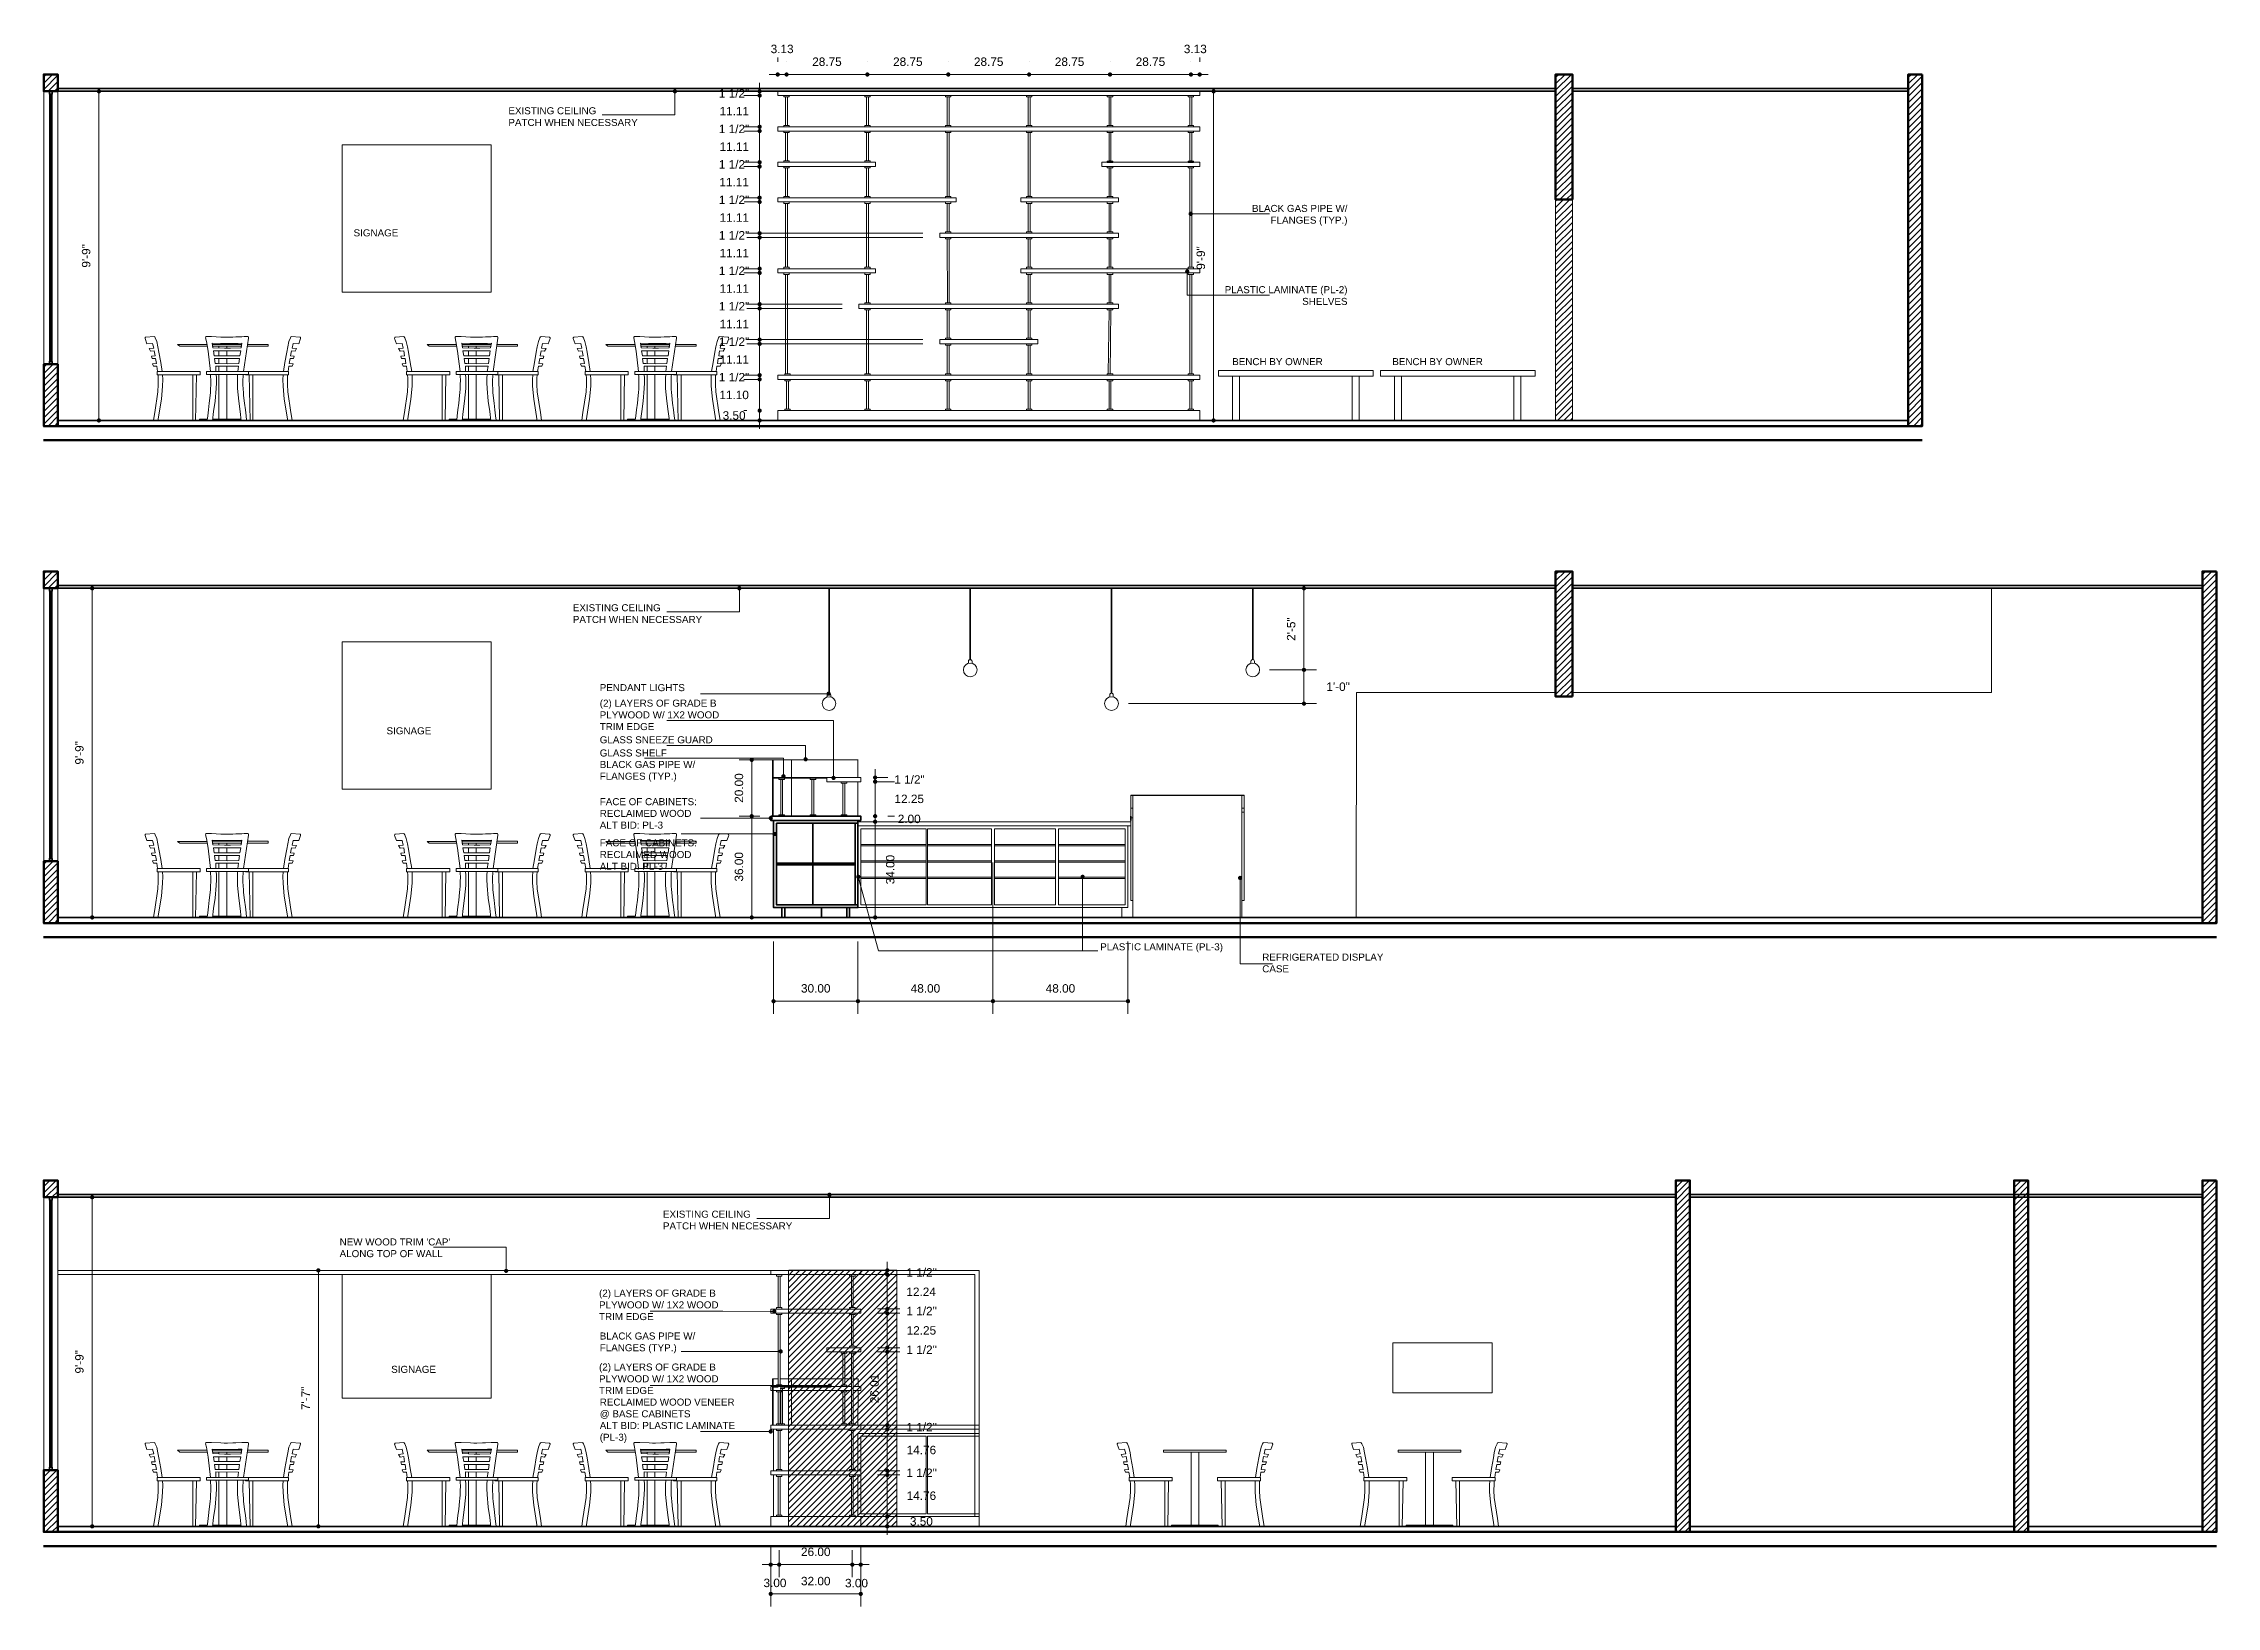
# Model space of a CAD drawing. Extents: x -566 to 72611, y -487 to 32334.
# Drawn here: x -5 to 768, y 448 to 1004 of the extents above; entities that cross this region are included whole.
import ezdxf

# ---------------------------------------------------------------- set-up
doc = ezdxf.new("R2010")
doc.units = 0
doc.header["$LTSCALE"] = 0.5
doc.header["$MEASUREMENT"] = 0
doc.linetypes.add('HIDDEN', pattern=[0.375, 0.25, -0.125])
doc.layers.get('0').update_dxf_attribs({"color": 20, "linetype": 'CONTINUOUS'})
doc.layers.get('DEFPOINTS').update_dxf_attribs({"linetype": 'CONTINUOUS', "lineweight": 5})
for name, color, linetype, lineweight in [('Annotations', 40, 'CONTINUOUS', 5), ('Framing', 142, 'CONTINUOUS', 35), ('hatch', 253, 'CONTINUOUS', 5), ('viewed', 160, 'CONTINUOUS', 13), ('walls', 191, 'CONTINUOUS', 60)]:
    doc.layers.add(name, color=color, linetype=linetype, lineweight=lineweight)
doc.layers.add('demolished', color=7, linetype='HIDDEN', lineweight=13, true_color=0xf00000)
doc.layers.add('layout', color=7, linetype='CONTINUOUS', lineweight=5, true_color=0xcfcfcf)
doc.styles.get("Standard").update_dxf_attribs({"font": 'arial.ttf'})
doc.dimstyles.new('Arch96', dxfattribs={"dimscale": 96, "dimtxt": 0.03125, "dimasz": 0.015625, "dimexe": 0.046875, "dimexo": 0.0625, "dimgap": 0.03125, "dimtad": 1, "dimtoh": 1, "dimdec": 4, "dimzin": 3, "dimdsep": 46, "dimlunit": 4, "dimtxsty": 'Standard', "dimblk": 'DOT', "dimcen": 0, "dimdle": 0.046875, "dimclrd": 256, "dimclre": 256, "dimclrt": 256, "dimaunit": 1, "dimadec": 3, "dimazin": 2, "dimtfac": 1, "dimtdec": 4, "dimtmove": 2, "dimatfit": 3, "dimldrblk": 'ARO14', "dimfxl": 1, "dimfrac": 2, "dimlwd": -1, "dimlwe": -1, "dimarcsym": 0})
doc.dimstyles.new('Arch96 IN', dxfattribs={"dimscale": 96, "dimtxt": 0.03125, "dimasz": 0.015625, "dimexe": 0.046875, "dimexo": 0.125, "dimgap": 0.03125, "dimtad": 1, "dimtoh": 1, "dimzin": 3, "dimdsep": 46, "dimtxsty": 'Standard', "dimblk": 'DOT', "dimcen": 0, "dimdle": 0.046875, "dimclrd": 256, "dimclre": 256, "dimclrt": 256, "dimaunit": 1, "dimadec": 3, "dimazin": 2, "dimtfac": 1, "dimtmove": 2, "dimatfit": 3, "dimldrblk": 'ARO14', "dimfxl": 1, "dimfrac": 2, "dimlwd": -1, "dimlwe": -1, "dimarcsym": 0})
pattern_1 = [(225, (520.0315, -327.4424), (1.122532, -1.122532), [])]
pattern_2 = [(225, (520.0315, -150.7663), (1.122532, -1.122532), [])]
pattern_3 = [(225, (520.0315, 375.2067), (1.122532, -1.122532), [])]

msp = doc.modelspace()

# ---------------------------------------------------------------- texts
at = {"layer": 'Annotations', "char_height": 2.5}
for s, width, insert, attachment_point in [('EXISTING CEILING\\PPATCH WHEN NECESSARY', 49.0944694, (160.19984, 981.44602, -1.59764), 1), ('{\\fHelvetica|b0|i0|c0|p2;BLACK GAS PIPE W/ FLANGES (TYP.)}', 49.0944694, (458.52993, 946.73147, 34), 3), ('SIGNAGE ', 49.0944694, (105.15126, 938.03816, 34), 1), ('{\\f@Arial Unicode MS|b0|i0|c0|p34;PLASTIC LAMINATE (PL-2) SHELVES}', 49.0944694, (458.52993, 917.84412, 34), 3), ('BENCH BY OWNER', 52.8602723, (417.53289, 892.25501, 3), 1), ('BENCH BY OWNER', 52.8602723, (474.4442, 892.25501, 3), 1), ('EXISTING CEILING\\PPATCH WHEN NECESSARY', 49.0944694, (183.1014, 804.76986, 34), 1), ('PENDANT LIGHTS', 49.0944694, (192.67638, 776.36887, 34), 1), ('(2) LAYERS OF GRADE B PLYWOOD W/ 1X2 WOOD TRIM EDGE', 49.0944694, (192.67638, 770.856, 34), 1), ('SIGNAGE ', 49.0944694, (116.86298, 761.02772, 34), 1), ('GLASS SNEEZE GUARD', 49.0944694, (192.67638, 757.83272, 34), 1), ('GLASS SHELF', 49.0944694, (192.67638, 753.14025, 34), 1), ('{\\fHelvetica|b0|i0|c0|p2;BLACK GAS PIPE W/ FLANGES (TYP.)}', 49.0944694, (192.67638, 749.05678, 34), 1), ('FACE OF CABINETS: RECLAIMED WOOD\\PALT BID: PL-3', 49.0944694, (192.67638, 735.82976, 34), 1), ('FACE OF CABINETS: RECLAIMED WOOD\\PALT BID: PL-3', 49.0944694, (192.67638, 721.19888, 34), 1), ('{\\f@Arial Unicode MS|b0|i0|c0|p34; PLASTIC LAMINATE (PL-3)}', 49.0944694, (369.62936, 684.23555, 34), 1), ('REFRIGERATED DISPLAY CASE', 43.9043512, (428.21678, 680.58106, 34), 1), ('EXISTING CEILING\\PPATCH WHEN NECESSARY', 49.0944694, (215.14158, 589.18855, -6), 1), ("{\\f@Arial Unicode MS|b0|i0|c0|p34;NEW WOOD TRIM 'CAP' ALONG TOP OF WALL}", 49.0944694, (100.19648, 579.32736, -6), 1), ('(2) LAYERS OF GRADE B PLYWOOD W/ 1X2 WOOD TRIM EDGE', 49.0944694, (192.42299, 561.11872, 34), 1), ('{\\fHelvetica|b0|i0|c0|p2;BLACK GAS PIPE W/ FLANGES (TYP.)}', 49.0944694, (192.67638, 545.87928, 34), 1), ('SIGNAGE ', 49.0944694, (118.52642, 534.02821, 34), 1), ('(2) LAYERS OF GRADE B PLYWOOD W/ 1X2 WOOD TRIM EDGE', 49.0944694, (192.42299, 534.84912, 34), 1), ('{\\f@Arial Unicode MS|b0|i0|c0|p34;RECLAIMED WOOD VENEER @ BASE CABINETS\\PALT BID: PLASTIC LAMINATE (PL-3)}', 49.0944694, (192.67638, 522.38915, 34), 1)]:
    msp.add_mtext_dynamic_manual_height_columns(s, width=width, gutter_width=12.5, heights=[0], dxfattribs=dict(at, insert=insert, attachment_point=attachment_point))

# ---------------------------------------------------------------- blocks, each defined once
blk = doc.blocks.new('_Dot')
at = {"color": 0, "linetype": 'ByBlock', "lineweight": -2}
blk.add_line((-0.5, 0), (-1, 0), dxfattribs=at)
at = {"color": 0, "linetype": 'ByBlock', "const_width": 0.5}
blk.add_lwpolyline([(-0.25, 0, 1), (0.25, 0, 1)], format="xyb", close=True, dxfattribs=at)
blk = doc.blocks.new('*D44')
at = {"layer": 'Annotations', "transparency": 16777216}
for p, q in [((6, 593.96), (16.72, 593.96)), ((12.22, 592.46), (12.22, 478.46)), ((6.01, 476.96), (16.72, 476.96))]:
    blk.add_line(p, q, dxfattribs=at)
at = {"layer": 'DEFPOINTS', "color": 0, "transparency": 16777216}
for p in [(0, 593.96), (0.01, 476.96), (12.22, 476.96)]:
    blk.add_point(p, dxfattribs=at)
at = {"layer": 'Annotations', "transparency": 16777216, "xscale": 1.5, "yscale": 1.5, "zscale": 1.5}
for p, rotation in [((12.22, 593.96), 90), ((12.22, 476.96), 270)]:
    blk.add_blockref('_Dot', p, dxfattribs=dict(at, rotation=rotation))
at = {"layer": 'Annotations', "transparency": 16777216, "insert": (7.69, 535.46), "char_height": 3, "attachment_point": 5, "rotation": 90}
blk.add_mtext('9\'-9"', dxfattribs=at)
blk = doc.blocks.new('ARO14')
blk.add_line((0, 0), (-1.02, 0))
at = {"const_width": 0.0625}
blk.add_lwpolyline([(-0.77, 0.47), (0, 0), (-0.77, -0.47)], dxfattribs=at)
blk = doc.blocks.new('*D45')
at = {"layer": 'Annotations', "transparency": 16777216}
for p, q in [((87.34, 567.96), (97.13, 567.96)), ((92.63, 566.46), (92.63, 478.46)), ((87.34, 476.96), (97.13, 476.96))]:
    blk.add_line(p, q, dxfattribs=at)
at = {"layer": 'DEFPOINTS', "color": 0, "transparency": 16777216}
for p in [(81.34, 567.96), (81.34, 476.96), (92.63, 476.96)]:
    blk.add_point(p, dxfattribs=at)
at = {"layer": 'Annotations', "transparency": 16777216, "xscale": 1.5, "yscale": 1.5, "zscale": 1.5}
for p, rotation in [((92.63, 567.96), 90), ((92.63, 476.96), 270)]:
    blk.add_blockref('_Dot', p, dxfattribs=dict(at, rotation=rotation))
at = {"layer": 'Annotations', "transparency": 16777216, "insert": (88.13, 522.46), "char_height": 3, "attachment_point": 5, "rotation": 90}
blk.add_mtext('7\'-7"', dxfattribs=at)
blk = doc.blocks.new('*D14')
at = {"layer": 'Annotations', "transparency": 16777216}
for p, q in [((6, 810.43), (16.72, 810.43)), ((12.22, 808.93), (12.22, 694.93)), ((6.01, 693.43), (16.72, 693.43))]:
    blk.add_line(p, q, dxfattribs=at)
at = {"layer": 'DEFPOINTS', "color": 0, "transparency": 16777216}
for p in [(0, 810.43), (0.01, 693.43), (12.22, 693.43)]:
    blk.add_point(p, dxfattribs=at)
at = {"layer": 'Annotations', "transparency": 16777216, "xscale": 1.5, "yscale": 1.5, "zscale": 1.5}
for p, rotation in [((12.22, 810.43), 90), ((12.22, 693.43), 270)]:
    blk.add_blockref('_Dot', p, dxfattribs=dict(at, rotation=rotation))
at = {"layer": 'Annotations', "transparency": 16777216, "insert": (7.69, 751.93), "char_height": 3, "attachment_point": 5, "rotation": 90}
blk.add_mtext('9\'-9"', dxfattribs=at)
blk = doc.blocks.new('*D15')
at = {"layer": 'Annotations', "transparency": 16777216}
for p, q in [((249.54, 729.43), (242.21, 729.43)), ((246.71, 694.93), (246.71, 727.93)), ((249.54, 693.43), (242.21, 693.43))]:
    blk.add_line(p, q, dxfattribs=at)
at = {"layer": 'DEFPOINTS', "color": 0, "transparency": 16777216}
for p in [(246.71, 729.43), (261.54, 729.43), (261.54, 693.43)]:
    blk.add_point(p, dxfattribs=at)
at = {"layer": 'Annotations', "transparency": 16777216, "xscale": 1.5, "yscale": 1.5, "zscale": 1.5}
for p, rotation in [((246.71, 729.43), 90), ((246.71, 693.43), 270)]:
    blk.add_blockref('_Dot', p, dxfattribs=dict(at, rotation=rotation))
at = {"layer": 'Annotations', "transparency": 16777216, "insert": (242.18, 711.43), "char_height": 3, "attachment_point": 5, "rotation": 90}
blk.add_mtext('36.00', dxfattribs=at)
blk = doc.blocks.new('*D46')
at = {"layer": 'Annotations', "transparency": 16777216}
for p, q in [((410.92, 985.6), (410.92, 871.6)), ((411.97, 987.1), (415.42, 987.1)), ((411.97, 870.1), (415.42, 870.1))]:
    blk.add_line(p, q, dxfattribs=at)
at = {"layer": 'DEFPOINTS', "color": 0, "transparency": 16777216}
for p in [(405.97, 987.1), (405.97, 870.1), (410.92, 870.1)]:
    blk.add_point(p, dxfattribs=at)
at = {"layer": 'Annotations', "transparency": 16777216, "xscale": 1.5, "yscale": 1.5, "zscale": 1.5}
for p, rotation in [((410.92, 987.1), 90), ((410.92, 870.1), 270)]:
    blk.add_blockref('_Dot', p, dxfattribs=dict(at, rotation=rotation))
at = {"layer": 'Annotations', "transparency": 16777216, "insert": (406.39, 927.84), "char_height": 3, "attachment_point": 5, "rotation": 90}
blk.add_mtext('9\'-9"', dxfattribs=at)
blk = doc.blocks.new('*D47')
at = {"layer": 'Annotations', "transparency": 16777216}
for p, q in [((6, 987.1), (19.12, 987.1)), ((14.62, 985.6), (14.62, 871.6)), ((6.01, 870.1), (19.12, 870.1))]:
    blk.add_line(p, q, dxfattribs=at)
at = {"layer": 'DEFPOINTS', "color": 0, "transparency": 16777216}
for p in [(0, 987.1), (0.01, 870.1), (14.62, 870.1)]:
    blk.add_point(p, dxfattribs=at)
at = {"layer": 'Annotations', "transparency": 16777216, "xscale": 1.5, "yscale": 1.5, "zscale": 1.5}
for p, rotation in [((14.62, 987.1), 90), ((14.62, 870.1), 270)]:
    blk.add_blockref('_Dot', p, dxfattribs=dict(at, rotation=rotation))
at = {"layer": 'Annotations', "transparency": 16777216, "insert": (10.09, 928.6), "char_height": 3, "attachment_point": 5, "rotation": 90}
blk.add_mtext('9\'-9"', dxfattribs=at)
blk = doc.blocks.new('*D105')
at = {"layer": 'Annotations', "transparency": 16777216}
for p, q in [((243.95, 873.6), (245.02, 873.6)), ((249.52, 875.1), (249.52, 876.6)), ((249.52, 870.1), (249.52, 873.6)), ((243.95, 870.1), (245.02, 870.1)), ((249.52, 868.6), (249.52, 867.1))]:
    blk.add_line(p, q, dxfattribs=at)
at = {"layer": 'DEFPOINTS', "color": 0, "transparency": 16777216}
for p in [(249.52, 873.6), (255.95, 873.6), (255.95, 870.1)]:
    blk.add_point(p, dxfattribs=at)
at = {"layer": 'Annotations', "transparency": 16777216, "xscale": 1.5, "yscale": 1.5, "zscale": 1.5}
for p, rotation in [((249.52, 873.6), 270), ((249.52, 870.1), 90)]:
    blk.add_blockref('_Dot', p, dxfattribs=dict(at, rotation=rotation))
at = {"layer": 'Annotations', "transparency": 16777216, "insert": (240.45, 871.85), "char_height": 3, "attachment_point": 5}
blk.add_mtext('3.50', dxfattribs=at)
blk = doc.blocks.new('*D106')
at = {"layer": 'Annotations', "transparency": 16777216}
for p, q in [((243.95, 884.7), (245.02, 884.7)), ((249.52, 875.1), (249.52, 883.2)), ((243.95, 873.6), (245.02, 873.6))]:
    blk.add_line(p, q, dxfattribs=at)
at = {"layer": 'DEFPOINTS', "color": 0, "transparency": 16777216}
for p in [(249.52, 884.7), (255.95, 884.7), (255.95, 873.6)]:
    blk.add_point(p, dxfattribs=at)
at = {"layer": 'Annotations', "transparency": 16777216, "xscale": 1.5, "yscale": 1.5, "zscale": 1.5}
for p, rotation in [((249.52, 884.7), 90), ((249.52, 873.6), 270)]:
    blk.add_blockref('_Dot', p, dxfattribs=dict(at, rotation=rotation))
at = {"layer": 'Annotations', "transparency": 16777216, "insert": (240.45, 879.15), "char_height": 3, "attachment_point": 5}
blk.add_mtext('11.10', dxfattribs=at)
blk = doc.blocks.new('*D107')
at = {"layer": 'Annotations', "transparency": 16777216}
for p, q in [((249.52, 887.71), (249.52, 889.21)), ((249.95, 886.21), (245.02, 886.21)), ((249.95, 884.7), (245.02, 884.7)), ((249.52, 884.7), (249.52, 886.21)), ((249.52, 883.2), (249.52, 881.7))]:
    blk.add_line(p, q, dxfattribs=at)
at = {"layer": 'DEFPOINTS', "color": 0, "transparency": 16777216}
for p in [(249.52, 886.21), (255.95, 886.21, -8.89), (255.95, 884.7, -8.89)]:
    blk.add_point(p, dxfattribs=at)
at = {"layer": 'Annotations', "transparency": 16777216, "xscale": 1.5, "yscale": 1.5, "zscale": 1.5}
for p, rotation in [((249.52, 886.21), 270), ((249.52, 884.7), 90)]:
    blk.add_blockref('_Dot', p, dxfattribs=dict(at, rotation=rotation))
at = {"layer": 'Annotations', "transparency": 16777216, "insert": (240.42, 885.46), "char_height": 3, "attachment_point": 5}
blk.add_mtext('1 1/2"', dxfattribs=at)
blk = doc.blocks.new('*D108')
at = {"layer": 'Annotations', "transparency": 16777216}
for p, q in [((301.59, 897.31), (245.02, 897.31)), ((249.52, 887.71), (249.52, 895.81)), ((243.95, 886.21), (245.02, 886.21))]:
    blk.add_line(p, q, dxfattribs=at)
at = {"layer": 'DEFPOINTS', "color": 0, "transparency": 16777216}
for p in [(249.52, 897.31), (313.59, 897.31), (255.95, 886.21)]:
    blk.add_point(p, dxfattribs=at)
at = {"layer": 'Annotations', "transparency": 16777216, "xscale": 1.5, "yscale": 1.5, "zscale": 1.5}
for p, rotation in [((249.52, 897.31), 90), ((249.52, 886.21), 270)]:
    blk.add_blockref('_Dot', p, dxfattribs=dict(at, rotation=rotation))
at = {"layer": 'Annotations', "transparency": 16777216, "insert": (240.51, 891.76), "char_height": 3, "attachment_point": 5}
blk.add_mtext('11.11', dxfattribs=at)
blk = doc.blocks.new('*D109')
at = {"layer": 'Annotations', "transparency": 16777216}
for p, q in [((307.59, 898.82), (245.02, 898.82)), ((307.59, 897.31), (245.02, 897.31)), ((249.52, 900.32), (249.52, 901.82)), ((249.52, 897.31), (249.52, 898.82)), ((249.52, 895.81), (249.52, 894.31))]:
    blk.add_line(p, q, dxfattribs=at)
at = {"layer": 'DEFPOINTS', "color": 0, "transparency": 16777216}
for p in [(249.52, 898.82), (313.59, 898.82, -17.78), (313.59, 897.31, -17.78)]:
    blk.add_point(p, dxfattribs=at)
at = {"layer": 'Annotations', "transparency": 16777216, "xscale": 1.5, "yscale": 1.5, "zscale": 1.5}
for p, rotation in [((249.52, 898.82), 270), ((249.52, 897.31), 90)]:
    blk.add_blockref('_Dot', p, dxfattribs=dict(at, rotation=rotation))
at = {"layer": 'Annotations', "transparency": 16777216, "insert": (240.42, 898.07), "char_height": 3, "attachment_point": 5}
blk.add_mtext('1 1/2"', dxfattribs=at)
blk = doc.blocks.new('*D110')
at = {"layer": 'Annotations', "transparency": 16777216}
for p, q in [((272.84, 909.93), (245.02, 909.93)), ((249.52, 900.32), (249.52, 908.43)), ((301.59, 898.82), (245.02, 898.82))]:
    blk.add_line(p, q, dxfattribs=at)
at = {"layer": 'DEFPOINTS', "color": 0, "transparency": 16777216}
for p in [(249.52, 909.93), (284.84, 909.93), (313.59, 898.82)]:
    blk.add_point(p, dxfattribs=at)
at = {"layer": 'Annotations', "transparency": 16777216, "xscale": 1.5, "yscale": 1.5, "zscale": 1.5}
for p, rotation in [((249.52, 909.93), 90), ((249.52, 898.82), 270)]:
    blk.add_blockref('_Dot', p, dxfattribs=dict(at, rotation=rotation))
at = {"layer": 'Annotations', "transparency": 16777216, "insert": (240.51, 904.37), "char_height": 3, "attachment_point": 5}
blk.add_mtext('11.11', dxfattribs=at)
blk = doc.blocks.new('*D111')
at = {"layer": 'Annotations', "transparency": 16777216}
for p, q in [((249.52, 912.93), (249.52, 914.43)), ((278.84, 911.43), (245.02, 911.43)), ((278.84, 909.93), (245.02, 909.93)), ((249.52, 909.93), (249.52, 911.43)), ((249.52, 908.43), (249.52, 906.93))]:
    blk.add_line(p, q, dxfattribs=at)
at = {"layer": 'DEFPOINTS', "color": 0, "transparency": 16777216}
for p in [(249.52, 911.43), (284.84, 911.43, -26.67), (284.84, 909.93, -26.67)]:
    blk.add_point(p, dxfattribs=at)
at = {"layer": 'Annotations', "transparency": 16777216, "xscale": 1.5, "yscale": 1.5, "zscale": 1.5}
for p, rotation in [((249.52, 911.43), 270), ((249.52, 909.93), 90)]:
    blk.add_blockref('_Dot', p, dxfattribs=dict(at, rotation=rotation))
at = {"layer": 'Annotations', "transparency": 16777216, "insert": (240.42, 910.68), "char_height": 3, "attachment_point": 5}
blk.add_mtext('1 1/2"', dxfattribs=at)
blk = doc.blocks.new('*D112')
at = {"layer": 'Annotations', "transparency": 16777216}
for p, q in [((243.95, 922.54), (245.02, 922.54)), ((249.52, 912.93), (249.52, 921.04)), ((272.84, 911.43), (245.02, 911.43))]:
    blk.add_line(p, q, dxfattribs=at)
at = {"layer": 'DEFPOINTS', "color": 0, "transparency": 16777216}
for p in [(249.52, 922.54), (255.95, 922.54), (284.84, 911.43)]:
    blk.add_point(p, dxfattribs=at)
at = {"layer": 'Annotations', "transparency": 16777216, "xscale": 1.5, "yscale": 1.5, "zscale": 1.5}
for p, rotation in [((249.52, 922.54), 90), ((249.52, 911.43), 270)]:
    blk.add_blockref('_Dot', p, dxfattribs=dict(at, rotation=rotation))
at = {"layer": 'Annotations', "transparency": 16777216, "insert": (240.51, 916.98), "char_height": 3, "attachment_point": 5}
blk.add_mtext('11.11', dxfattribs=at)
blk = doc.blocks.new('*D113')
at = {"layer": 'Annotations', "transparency": 16777216}
for p, q in [((249.95, 924.04), (245.02, 924.04)), ((249.95, 922.54), (245.02, 922.54)), ((249.52, 925.54), (249.52, 927.04)), ((249.52, 922.54), (249.52, 924.04)), ((249.52, 921.04), (249.52, 919.54))]:
    blk.add_line(p, q, dxfattribs=at)
at = {"layer": 'DEFPOINTS', "color": 0, "transparency": 16777216}
for p in [(249.52, 924.04), (255.95, 924.04), (255.95, 922.54)]:
    blk.add_point(p, dxfattribs=at)
at = {"layer": 'Annotations', "transparency": 16777216, "xscale": 1.5, "yscale": 1.5, "zscale": 1.5}
for p, rotation in [((249.52, 924.04), 270), ((249.52, 922.54), 90)]:
    blk.add_blockref('_Dot', p, dxfattribs=dict(at, rotation=rotation))
at = {"layer": 'Annotations', "transparency": 16777216, "insert": (240.42, 923.29), "char_height": 3, "attachment_point": 5}
blk.add_mtext('1 1/2"', dxfattribs=at)
blk = doc.blocks.new('*D114')
at = {"layer": 'Annotations', "transparency": 16777216}
for p, q in [((301.59, 935.15), (245.02, 935.15)), ((249.52, 925.54), (249.52, 933.65)), ((243.95, 924.04), (245.02, 924.04))]:
    blk.add_line(p, q, dxfattribs=at)
at = {"layer": 'DEFPOINTS', "color": 0, "transparency": 16777216}
for p in [(249.52, 935.15), (313.59, 935.15), (255.95, 924.04)]:
    blk.add_point(p, dxfattribs=at)
at = {"layer": 'Annotations', "transparency": 16777216, "xscale": 1.5, "yscale": 1.5, "zscale": 1.5}
for p, rotation in [((249.52, 935.15), 90), ((249.52, 924.04), 270)]:
    blk.add_blockref('_Dot', p, dxfattribs=dict(at, rotation=rotation))
at = {"layer": 'Annotations', "transparency": 16777216, "insert": (240.51, 929.59), "char_height": 3, "attachment_point": 5}
blk.add_mtext('11.11', dxfattribs=at)
blk = doc.blocks.new('*D115')
at = {"layer": 'Annotations', "transparency": 16777216}
for p, q in [((307.59, 936.65), (245.02, 936.65)), ((307.59, 935.15), (245.02, 935.15)), ((249.52, 938.15), (249.52, 939.65)), ((249.52, 935.15), (249.52, 936.65)), ((249.52, 933.65), (249.52, 932.15))]:
    blk.add_line(p, q, dxfattribs=at)
at = {"layer": 'DEFPOINTS', "color": 0, "transparency": 16777216}
for p in [(249.52, 936.65), (313.59, 936.65, -44.44), (313.59, 935.15, -44.44)]:
    blk.add_point(p, dxfattribs=at)
at = {"layer": 'Annotations', "transparency": 16777216, "xscale": 1.5, "yscale": 1.5, "zscale": 1.5}
for p, rotation in [((249.52, 936.65), 270), ((249.52, 935.15), 90)]:
    blk.add_blockref('_Dot', p, dxfattribs=dict(at, rotation=rotation))
at = {"layer": 'Annotations', "transparency": 16777216, "insert": (240.42, 935.9), "char_height": 3, "attachment_point": 5}
blk.add_mtext('1 1/2"', dxfattribs=at)
blk = doc.blocks.new('*D116')
at = {"layer": 'Annotations', "transparency": 16777216}
for p, q in [((244.01, 947.76), (245.02, 947.76)), ((249.52, 938.15), (249.52, 946.26)), ((301.59, 936.65), (245.02, 936.65))]:
    blk.add_line(p, q, dxfattribs=at)
at = {"layer": 'DEFPOINTS', "color": 0, "transparency": 16777216}
for p in [(249.52, 947.76), (256.01, 947.76), (313.59, 936.65)]:
    blk.add_point(p, dxfattribs=at)
at = {"layer": 'Annotations', "transparency": 16777216, "xscale": 1.5, "yscale": 1.5, "zscale": 1.5}
for p, rotation in [((249.52, 947.76), 90), ((249.52, 936.65), 270)]:
    blk.add_blockref('_Dot', p, dxfattribs=dict(at, rotation=rotation))
at = {"layer": 'Annotations', "transparency": 16777216, "insert": (240.51, 942.21), "char_height": 3, "attachment_point": 5}
blk.add_mtext('11.11', dxfattribs=at)
blk = doc.blocks.new('*D117')
at = {"layer": 'Annotations', "transparency": 16777216}
for p, q in [((249.52, 950.76), (249.52, 952.26)), ((250.01, 949.26), (245.02, 949.26)), ((250.01, 947.76), (245.02, 947.76)), ((249.52, 947.76), (249.52, 949.26)), ((249.52, 946.26), (249.52, 944.76))]:
    blk.add_line(p, q, dxfattribs=at)
at = {"layer": 'DEFPOINTS', "color": 0, "transparency": 16777216}
for p in [(249.52, 949.26), (256.01, 949.26), (256.01, 947.76)]:
    blk.add_point(p, dxfattribs=at)
at = {"layer": 'Annotations', "transparency": 16777216, "xscale": 1.5, "yscale": 1.5, "zscale": 1.5}
for p, rotation in [((249.52, 949.26), 270), ((249.52, 947.76), 90)]:
    blk.add_blockref('_Dot', p, dxfattribs=dict(at, rotation=rotation))
at = {"layer": 'Annotations', "transparency": 16777216, "insert": (240.42, 948.51), "char_height": 3, "attachment_point": 5}
blk.add_mtext('1 1/2"', dxfattribs=at)
blk = doc.blocks.new('*D118')
at = {"layer": 'Annotations', "transparency": 16777216}
for p, q in [((243.95, 960.37), (244.96, 960.37)), ((249.46, 950.76), (249.46, 958.87)), ((244.01, 949.26), (244.96, 949.26))]:
    blk.add_line(p, q, dxfattribs=at)
at = {"layer": 'DEFPOINTS', "color": 0, "transparency": 16777216}
for p in [(249.46, 960.37), (255.95, 960.37), (256.01, 949.26)]:
    blk.add_point(p, dxfattribs=at)
at = {"layer": 'Annotations', "transparency": 16777216, "xscale": 1.5, "yscale": 1.5, "zscale": 1.5}
for p, rotation in [((249.46, 960.37), 90), ((249.46, 949.26), 270)]:
    blk.add_blockref('_Dot', p, dxfattribs=dict(at, rotation=rotation))
at = {"layer": 'Annotations', "transparency": 16777216, "insert": (240.44, 954.82), "char_height": 3, "attachment_point": 5}
blk.add_mtext('11.11', dxfattribs=at)
blk = doc.blocks.new('*D119')
at = {"layer": 'Annotations', "transparency": 16777216}
for p, q in [((249.95, 961.88), (245.02, 961.88)), ((249.95, 960.37), (245.02, 960.37)), ((249.52, 963.38), (249.52, 964.88)), ((249.52, 960.37), (249.52, 961.88)), ((249.52, 958.87), (249.52, 957.37))]:
    blk.add_line(p, q, dxfattribs=at)
at = {"layer": 'DEFPOINTS', "color": 0, "transparency": 16777216}
for p in [(249.52, 961.88), (255.95, 961.88), (255.95, 960.37)]:
    blk.add_point(p, dxfattribs=at)
at = {"layer": 'Annotations', "transparency": 16777216, "xscale": 1.5, "yscale": 1.5, "zscale": 1.5}
for p, rotation in [((249.52, 961.88), 270), ((249.52, 960.37), 90)]:
    blk.add_blockref('_Dot', p, dxfattribs=dict(at, rotation=rotation))
at = {"layer": 'Annotations', "transparency": 16777216, "insert": (240.42, 961.12), "char_height": 3, "attachment_point": 5}
blk.add_mtext('1 1/2"', dxfattribs=at)
blk = doc.blocks.new('*D120')
at = {"layer": 'Annotations', "transparency": 16777216}
for p, q in [((243.95, 972.98), (245.02, 972.98)), ((249.52, 963.38), (249.52, 971.48)), ((243.95, 961.88), (245.02, 961.88))]:
    blk.add_line(p, q, dxfattribs=at)
at = {"layer": 'DEFPOINTS', "color": 0, "transparency": 16777216}
for p in [(249.52, 972.98), (255.95, 972.98), (255.95, 961.88)]:
    blk.add_point(p, dxfattribs=at)
at = {"layer": 'Annotations', "transparency": 16777216, "xscale": 1.5, "yscale": 1.5, "zscale": 1.5}
for p, rotation in [((249.52, 972.98), 90), ((249.52, 961.88), 270)]:
    blk.add_blockref('_Dot', p, dxfattribs=dict(at, rotation=rotation))
at = {"layer": 'Annotations', "transparency": 16777216, "insert": (240.51, 967.43), "char_height": 3, "attachment_point": 5}
blk.add_mtext('11.11', dxfattribs=at)
blk = doc.blocks.new('*D121')
at = {"layer": 'Annotations', "transparency": 16777216}
for p, q in [((249.95, 974.49), (245.02, 974.49)), ((249.52, 975.99), (249.52, 977.49)), ((249.52, 972.98), (249.52, 974.49)), ((249.95, 972.98), (245.02, 972.98)), ((249.52, 971.48), (249.52, 969.98))]:
    blk.add_line(p, q, dxfattribs=at)
at = {"layer": 'DEFPOINTS', "color": 0, "transparency": 16777216}
for p in [(249.52, 974.49), (255.95, 974.49), (255.95, 972.98)]:
    blk.add_point(p, dxfattribs=at)
at = {"layer": 'Annotations', "transparency": 16777216, "xscale": 1.5, "yscale": 1.5, "zscale": 1.5}
for p, rotation in [((249.52, 974.49), 270), ((249.52, 972.98), 90)]:
    blk.add_blockref('_Dot', p, dxfattribs=dict(at, rotation=rotation))
at = {"layer": 'Annotations', "transparency": 16777216, "insert": (240.42, 973.73), "char_height": 3, "attachment_point": 5}
blk.add_mtext('1 1/2"', dxfattribs=at)
blk = doc.blocks.new('*D122')
at = {"layer": 'Annotations', "transparency": 16777216}
for p, q in [((243.95, 985.6), (245.02, 985.6)), ((249.52, 975.99), (249.52, 984.1)), ((243.95, 974.49), (245.02, 974.49))]:
    blk.add_line(p, q, dxfattribs=at)
at = {"layer": 'DEFPOINTS', "color": 0, "transparency": 16777216}
for p in [(249.52, 985.6), (255.95, 985.6), (255.95, 974.49)]:
    blk.add_point(p, dxfattribs=at)
at = {"layer": 'Annotations', "transparency": 16777216, "xscale": 1.5, "yscale": 1.5, "zscale": 1.5}
for p, rotation in [((249.52, 985.6), 90), ((249.52, 974.49), 270)]:
    blk.add_blockref('_Dot', p, dxfattribs=dict(at, rotation=rotation))
at = {"layer": 'Annotations', "transparency": 16777216, "insert": (240.51, 980.04), "char_height": 3, "attachment_point": 5}
blk.add_mtext('11.11', dxfattribs=at)
blk = doc.blocks.new('*D123')
at = {"layer": 'Annotations', "transparency": 16777216}
for p, q in [((249.52, 988.6), (249.52, 990.1)), ((249.95, 987.1), (245.02, 987.1)), ((249.95, 985.6), (245.02, 985.6)), ((249.52, 985.6), (249.52, 987.1)), ((249.52, 984.1), (249.52, 982.6))]:
    blk.add_line(p, q, dxfattribs=at)
at = {"layer": 'DEFPOINTS', "color": 0, "transparency": 16777216}
for p in [(249.52, 987.1), (255.95, 987.1), (255.95, 985.6)]:
    blk.add_point(p, dxfattribs=at)
at = {"layer": 'Annotations', "transparency": 16777216, "xscale": 1.5, "yscale": 1.5, "zscale": 1.5}
for p, rotation in [((249.52, 987.1), 270), ((249.52, 985.6), 90)]:
    blk.add_blockref('_Dot', p, dxfattribs=dict(at, rotation=rotation))
at = {"layer": 'Annotations', "transparency": 16777216, "insert": (240.42, 986.35), "char_height": 3, "attachment_point": 5}
blk.add_mtext('1 1/2"', dxfattribs=at)
blk = doc.blocks.new('*D124')
at = {"layer": 'Annotations', "transparency": 16777216}
for p, q in [((259.08, 997.6), (259.08, 997.58)), ((287.84, 997.6), (287.84, 997.58)), ((260.58, 993.08), (286.34, 993.08))]:
    blk.add_line(p, q, dxfattribs=at)
at = {"layer": 'DEFPOINTS', "color": 0, "transparency": 16777216}
for p in [(287.84, 993.08), (259.08, 985.6), (287.84, 985.6)]:
    blk.add_point(p, dxfattribs=at)
at = {"layer": 'Annotations', "transparency": 16777216, "xscale": 1.5, "yscale": 1.5, "zscale": 1.5, "rotation": 180}
blk.add_blockref('_Dot', (259.08, 993.08), dxfattribs=at)
at = {"layer": 'Annotations', "transparency": 16777216, "xscale": 1.5, "yscale": 1.5, "zscale": 1.5}
blk.add_blockref('_Dot', (287.84, 993.08), dxfattribs=at)
at = {"layer": 'Annotations', "transparency": 16777216, "insert": (273.46, 997.61), "char_height": 3, "attachment_point": 5}
blk.add_mtext('28.75', dxfattribs=at)
blk = doc.blocks.new('*D125')
at = {"layer": 'Annotations', "transparency": 16777216}
for p, q in [((287.84, 997.6), (287.84, 997.58)), ((316.59, 997.6), (316.59, 997.58)), ((289.34, 993.08), (315.09, 993.08))]:
    blk.add_line(p, q, dxfattribs=at)
at = {"layer": 'DEFPOINTS', "color": 0, "transparency": 16777216}
for p in [(316.59, 993.08), (287.84, 985.6), (316.59, 985.6)]:
    blk.add_point(p, dxfattribs=at)
at = {"layer": 'Annotations', "transparency": 16777216, "xscale": 1.5, "yscale": 1.5, "zscale": 1.5, "rotation": 180}
blk.add_blockref('_Dot', (287.84, 993.08), dxfattribs=at)
at = {"layer": 'Annotations', "transparency": 16777216, "xscale": 1.5, "yscale": 1.5, "zscale": 1.5}
blk.add_blockref('_Dot', (316.59, 993.08), dxfattribs=at)
at = {"layer": 'Annotations', "transparency": 16777216, "insert": (302.21, 997.61), "char_height": 3, "attachment_point": 5}
blk.add_mtext('28.75', dxfattribs=at)
blk = doc.blocks.new('*D126')
at = {"layer": 'Annotations', "transparency": 16777216}
for p, q in [((316.59, 997.6), (316.59, 997.58)), ((345.34, 997.6), (345.34, 997.58)), ((318.09, 993.08), (343.84, 993.08))]:
    blk.add_line(p, q, dxfattribs=at)
at = {"layer": 'DEFPOINTS', "color": 0, "transparency": 16777216}
for p in [(345.34, 993.08), (316.59, 985.6), (345.34, 985.6)]:
    blk.add_point(p, dxfattribs=at)
at = {"layer": 'Annotations', "transparency": 16777216, "xscale": 1.5, "yscale": 1.5, "zscale": 1.5, "rotation": 180}
blk.add_blockref('_Dot', (316.59, 993.08), dxfattribs=at)
at = {"layer": 'Annotations', "transparency": 16777216, "xscale": 1.5, "yscale": 1.5, "zscale": 1.5}
blk.add_blockref('_Dot', (345.34, 993.08), dxfattribs=at)
at = {"layer": 'Annotations', "transparency": 16777216, "insert": (330.96, 997.61), "char_height": 3, "attachment_point": 5}
blk.add_mtext('28.75', dxfattribs=at)
blk = doc.blocks.new('*D127')
at = {"layer": 'Annotations', "transparency": 16777216}
for p, q in [((345.34, 997.6), (345.34, 997.58)), ((374.09, 997.6), (374.09, 997.58)), ((346.84, 993.08), (372.59, 993.08))]:
    blk.add_line(p, q, dxfattribs=at)
at = {"layer": 'DEFPOINTS', "color": 0, "transparency": 16777216}
for p in [(374.09, 993.08), (345.34, 985.6), (374.09, 985.6)]:
    blk.add_point(p, dxfattribs=at)
at = {"layer": 'Annotations', "transparency": 16777216, "xscale": 1.5, "yscale": 1.5, "zscale": 1.5, "rotation": 180}
blk.add_blockref('_Dot', (345.34, 993.08), dxfattribs=at)
at = {"layer": 'Annotations', "transparency": 16777216, "xscale": 1.5, "yscale": 1.5, "zscale": 1.5}
blk.add_blockref('_Dot', (374.09, 993.08), dxfattribs=at)
at = {"layer": 'Annotations', "transparency": 16777216, "insert": (359.72, 997.61), "char_height": 3, "attachment_point": 5}
blk.add_mtext('28.75', dxfattribs=at)
blk = doc.blocks.new('*D128')
at = {"layer": 'Annotations', "transparency": 16777216}
for p, q in [((374.09, 997.6), (374.09, 997.58)), ((402.84, 997.6), (402.84, 997.58)), ((375.59, 993.08), (401.34, 993.08))]:
    blk.add_line(p, q, dxfattribs=at)
at = {"layer": 'DEFPOINTS', "color": 0, "transparency": 16777216}
for p in [(402.84, 993.08), (374.09, 985.6), (402.84, 985.6)]:
    blk.add_point(p, dxfattribs=at)
at = {"layer": 'Annotations', "transparency": 16777216, "xscale": 1.5, "yscale": 1.5, "zscale": 1.5, "rotation": 180}
blk.add_blockref('_Dot', (374.09, 993.08), dxfattribs=at)
at = {"layer": 'Annotations', "transparency": 16777216, "xscale": 1.5, "yscale": 1.5, "zscale": 1.5}
blk.add_blockref('_Dot', (402.84, 993.08), dxfattribs=at)
at = {"layer": 'Annotations', "transparency": 16777216, "insert": (388.47, 997.61), "char_height": 3, "attachment_point": 5}
blk.add_mtext('28.75', dxfattribs=at)
blk = doc.blocks.new('*D129')
at = {"layer": 'Annotations', "transparency": 16777216}
for p, q in [((255.95, 999.1), (255.95, 997.58)), ((259.08, 997.6), (259.08, 997.58)), ((254.45, 993.08), (252.95, 993.08)), ((259.08, 993.08), (255.95, 993.08)), ((260.58, 993.08), (262.08, 993.08))]:
    blk.add_line(p, q, dxfattribs=at)
at = {"layer": 'DEFPOINTS', "color": 0, "transparency": 16777216}
for p in [(255.95, 993.08), (255.95, 987.1), (259.08, 985.6)]:
    blk.add_point(p, dxfattribs=at)
at = {"layer": 'Annotations', "transparency": 16777216, "xscale": 1.5, "yscale": 1.5, "zscale": 1.5}
blk.add_blockref('_Dot', (255.95, 993.08), dxfattribs=at)
at = {"layer": 'Annotations', "transparency": 16777216, "xscale": 1.5, "yscale": 1.5, "zscale": 1.5, "rotation": 180}
blk.add_blockref('_Dot', (259.08, 993.08), dxfattribs=at)
at = {"layer": 'Annotations', "transparency": 16777216, "insert": (257.52, 1002.15), "char_height": 3, "attachment_point": 5}
blk.add_mtext('3.13', dxfattribs=at)
blk = doc.blocks.new('*D130')
at = {"layer": 'Annotations', "transparency": 16777216}
for p, q in [((402.84, 997.6), (402.84, 997.58)), ((405.97, 999.1), (405.97, 997.58)), ((401.34, 993.08), (399.84, 993.08)), ((402.84, 993.08), (405.97, 993.08)), ((407.47, 993.08), (408.97, 993.08))]:
    blk.add_line(p, q, dxfattribs=at)
at = {"layer": 'DEFPOINTS', "color": 0, "transparency": 16777216}
for p in [(405.97, 993.08), (402.84, 985.6), (405.97, 987.1)]:
    blk.add_point(p, dxfattribs=at)
at = {"layer": 'Annotations', "transparency": 16777216, "xscale": 1.5, "yscale": 1.5, "zscale": 1.5}
blk.add_blockref('_Dot', (402.84, 993.08), dxfattribs=at)
at = {"layer": 'Annotations', "transparency": 16777216, "xscale": 1.5, "yscale": 1.5, "zscale": 1.5, "rotation": 180}
blk.add_blockref('_Dot', (405.97, 993.08), dxfattribs=at)
at = {"layer": 'Annotations', "transparency": 16777216, "insert": (404.41, 1002.15), "char_height": 3, "attachment_point": 5}
blk.add_mtext('3.13', dxfattribs=at)
blk = doc.blocks.new('*D131')
at = {"layer": 'Annotations', "transparency": 16777216}
for p, q in [((430.95, 810.43), (447.55, 810.43)), ((443.05, 782.93), (443.05, 808.93)), ((430.83, 781.43), (447.55, 781.43))]:
    blk.add_line(p, q, dxfattribs=at)
at = {"layer": 'DEFPOINTS', "color": 0, "transparency": 16777216}
for p in [(424.95, 810.43), (443.05, 810.43), (424.83, 781.43)]:
    blk.add_point(p, dxfattribs=at)
at = {"layer": 'Annotations', "transparency": 16777216, "xscale": 1.5, "yscale": 1.5, "zscale": 1.5}
for p, rotation in [((443.05, 810.43), 90), ((443.05, 781.43), 270)]:
    blk.add_blockref('_Dot', p, dxfattribs=dict(at, rotation=rotation))
at = {"layer": 'Annotations', "transparency": 16777216, "insert": (438.52, 795.93), "char_height": 3, "attachment_point": 5, "rotation": 90}
blk.add_mtext('2\'-5"', dxfattribs=at)
blk = doc.blocks.new('*D132')
at = {"layer": 'Annotations', "transparency": 16777216}
for p, q in [((430.83, 781.43), (447.55, 781.43)), ((443.05, 779.93), (443.05, 770.93)), ((380.62, 769.43), (447.55, 769.43))]:
    blk.add_line(p, q, dxfattribs=at)
at = {"layer": 'DEFPOINTS', "color": 0, "transparency": 16777216}
for p in [(424.83, 781.43), (374.62, 769.43), (443.05, 769.43)]:
    blk.add_point(p, dxfattribs=at)
at = {"layer": 'Annotations', "transparency": 16777216, "xscale": 1.5, "yscale": 1.5, "zscale": 1.5}
for p, rotation in [((443.05, 781.43), 90), ((443.05, 769.43), 270)]:
    blk.add_blockref('_Dot', p, dxfattribs=dict(at, rotation=rotation))
at = {"layer": 'Annotations', "transparency": 16777216, "insert": (455.18, 775.43), "char_height": 3, "attachment_point": 5}
blk.add_mtext('1\'-0"', dxfattribs=at)
blk = doc.blocks.new('*D133')
at = {"layer": 'Annotations', "transparency": 16777216}
for p, q in [((332.47, 712.94), (332.47, 659.15)), ((284.47, 684.93), (284.47, 659.15)), ((285.97, 663.65), (330.97, 663.65))]:
    blk.add_line(p, q, dxfattribs=at)
at = {"layer": 'DEFPOINTS', "color": 0, "transparency": 16777216}
for p in [(332.47, 724.94), (284.47, 696.93), (332.47, 663.65)]:
    blk.add_point(p, dxfattribs=at)
at = {"layer": 'Annotations', "transparency": 16777216, "xscale": 1.5, "yscale": 1.5, "zscale": 1.5, "rotation": 180}
blk.add_blockref('_Dot', (284.47, 663.65), dxfattribs=at)
at = {"layer": 'Annotations', "transparency": 16777216, "xscale": 1.5, "yscale": 1.5, "zscale": 1.5}
blk.add_blockref('_Dot', (332.47, 663.65), dxfattribs=at)
at = {"layer": 'Annotations', "transparency": 16777216, "insert": (308.47, 668.18), "char_height": 3, "attachment_point": 5}
blk.add_mtext('48.00', dxfattribs=at)
blk = doc.blocks.new('*D134')
at = {"layer": 'Annotations', "transparency": 16777216}
for p, q in [((332.47, 712.94), (332.47, 659.15)), ((380.48, 684.93), (380.48, 659.15)), ((333.97, 663.65), (378.98, 663.65))]:
    blk.add_line(p, q, dxfattribs=at)
at = {"layer": 'DEFPOINTS', "color": 0, "transparency": 16777216}
for p in [(332.47, 724.94), (380.48, 696.93), (380.48, 663.65)]:
    blk.add_point(p, dxfattribs=at)
at = {"layer": 'Annotations', "transparency": 16777216, "xscale": 1.5, "yscale": 1.5, "zscale": 1.5, "rotation": 180}
blk.add_blockref('_Dot', (332.47, 663.65), dxfattribs=at)
at = {"layer": 'Annotations', "transparency": 16777216, "xscale": 1.5, "yscale": 1.5, "zscale": 1.5}
blk.add_blockref('_Dot', (380.48, 663.65), dxfattribs=at)
at = {"layer": 'Annotations', "transparency": 16777216, "insert": (356.47, 668.18), "char_height": 3, "attachment_point": 5}
blk.add_mtext('48.00', dxfattribs=at)
blk = doc.blocks.new('*D135')
at = {"layer": 'Annotations', "transparency": 16777216}
for p, q in [((254.47, 684.93), (254.47, 659.15)), ((284.47, 684.93), (284.47, 659.15)), ((282.97, 663.65), (255.97, 663.65))]:
    blk.add_line(p, q, dxfattribs=at)
at = {"layer": 'DEFPOINTS', "color": 0, "transparency": 16777216}
for p in [(254.47, 696.93), (284.47, 696.93), (254.47, 663.65)]:
    blk.add_point(p, dxfattribs=at)
at = {"layer": 'Annotations', "transparency": 16777216, "xscale": 1.5, "yscale": 1.5, "zscale": 1.5, "rotation": 180}
blk.add_blockref('_Dot', (254.47, 663.65), dxfattribs=at)
at = {"layer": 'Annotations', "transparency": 16777216, "xscale": 1.5, "yscale": 1.5, "zscale": 1.5}
blk.add_blockref('_Dot', (284.47, 663.65), dxfattribs=at)
at = {"layer": 'Annotations', "transparency": 16777216, "insert": (269.47, 668.19), "char_height": 3, "attachment_point": 5}
blk.add_mtext('30.00', dxfattribs=at)
blk = doc.blocks.new('*D136')
at = {"layer": 'Annotations', "transparency": 16777216}
for p, q in [((290.59, 730.93), (290.59, 740.18)), ((297.47, 741.68), (295.09, 741.68)), ((297.47, 729.43), (295.09, 729.43))]:
    blk.add_line(p, q, dxfattribs=at)
at = {"layer": 'DEFPOINTS', "color": 0, "transparency": 16777216}
for p in [(285.47, 741.68), (290.59, 741.68), (285.47, 729.43)]:
    blk.add_point(p, dxfattribs=at)
at = {"layer": 'Annotations', "transparency": 16777216, "xscale": 1.5, "yscale": 1.5, "zscale": 1.5}
for p, rotation in [((290.59, 741.68), 90), ((290.59, 729.43), 270)]:
    blk.add_blockref('_Dot', p, dxfattribs=dict(at, rotation=rotation))
at = {"layer": 'Annotations', "transparency": 16777216, "insert": (302.71, 735.56), "char_height": 3, "attachment_point": 5}
blk.add_mtext('12.25', dxfattribs=at)
blk = doc.blocks.new('*D137')
at = {"layer": 'Annotations', "transparency": 16777216}
for p, q in [((290.59, 744.67), (290.59, 746.17)), ((290.59, 741.68), (290.59, 743.17)), ((291.47, 743.17), (295.09, 743.17)), ((290.59, 740.18), (290.59, 738.68)), ((291.47, 741.68), (295.09, 741.68))]:
    blk.add_line(p, q, dxfattribs=at)
at = {"layer": 'DEFPOINTS', "color": 0, "transparency": 16777216}
for p in [(285.47, 743.17), (290.59, 743.17), (285.47, 741.68)]:
    blk.add_point(p, dxfattribs=at)
at = {"layer": 'Annotations', "transparency": 16777216, "xscale": 1.5, "yscale": 1.5, "zscale": 1.5}
for p, rotation in [((290.59, 743.17), 270), ((290.59, 741.68), 90)]:
    blk.add_blockref('_Dot', p, dxfattribs=dict(at, rotation=rotation))
at = {"layer": 'Annotations', "transparency": 16777216, "insert": (302.79, 742.43), "char_height": 3, "attachment_point": 5}
blk.add_mtext('1 1/2"', dxfattribs=at)
blk = doc.blocks.new('*D138')
at = {"layer": 'Annotations', "transparency": 16777216}
for p, q in [((290.59, 730.93), (290.59, 732.43)), ((290.59, 729.43), (290.59, 727.43)), ((297.47, 729.43), (295.09, 729.43)), ((296.47, 727.43), (295.09, 727.43)), ((290.59, 725.93), (290.59, 724.43))]:
    blk.add_line(p, q, dxfattribs=at)
at = {"layer": 'DEFPOINTS', "color": 0, "transparency": 16777216}
for p in [(284.47, 727.43), (285.47, 729.43), (290.59, 727.43)]:
    blk.add_point(p, dxfattribs=at)
at = {"layer": 'Annotations', "transparency": 16777216, "xscale": 1.5, "yscale": 1.5, "zscale": 1.5}
for p, rotation in [((290.59, 729.43), 270), ((290.59, 727.43), 90)]:
    blk.add_blockref('_Dot', p, dxfattribs=dict(at, rotation=rotation))
at = {"layer": 'Annotations', "transparency": 16777216, "insert": (302.71, 728.43), "char_height": 3, "attachment_point": 5}
blk.add_mtext('2.00', dxfattribs=at)
blk = doc.blocks.new('*D139')
at = {"layer": 'Annotations', "transparency": 16777216}
for p, q in [((296.47, 727.43), (295.09, 727.43)), ((290.59, 725.93), (290.59, 694.93)), ((354.2, 693.43), (286.09, 693.43))]:
    blk.add_line(p, q, dxfattribs=at)
at = {"layer": 'DEFPOINTS', "color": 0, "transparency": 16777216}
for p in [(284.47, 727.43), (290.59, 693.43), (366.2, 693.43)]:
    blk.add_point(p, dxfattribs=at)
at = {"layer": 'Annotations', "transparency": 16777216, "xscale": 1.5, "yscale": 1.5, "zscale": 1.5}
for p, rotation in [((290.59, 727.43), 90), ((290.59, 693.43), 270)]:
    blk.add_blockref('_Dot', p, dxfattribs=dict(at, rotation=rotation))
at = {"layer": 'Annotations', "transparency": 16777216, "insert": (295.96, 710.43), "char_height": 3, "attachment_point": 5, "rotation": 90}
blk.add_mtext('34.00', dxfattribs=at)
blk = doc.blocks.new('*D140')
at = {"layer": 'Annotations', "transparency": 16777216}
for p, q in [((258.73, 749.43), (242.21, 749.43)), ((246.71, 730.93), (246.71, 747.93)), ((249.54, 729.43), (242.21, 729.43))]:
    blk.add_line(p, q, dxfattribs=at)
at = {"layer": 'DEFPOINTS', "color": 0, "transparency": 16777216}
for p in [(246.71, 749.43), (270.73, 749.43), (261.54, 729.43)]:
    blk.add_point(p, dxfattribs=at)
at = {"layer": 'Annotations', "transparency": 16777216, "xscale": 1.5, "yscale": 1.5, "zscale": 1.5}
for p, rotation in [((246.71, 749.43), 90), ((246.71, 729.43), 270)]:
    blk.add_blockref('_Dot', p, dxfattribs=dict(at, rotation=rotation))
at = {"layer": 'Annotations', "transparency": 16777216, "insert": (242.18, 739.43), "char_height": 3, "attachment_point": 5, "rotation": 90}
blk.add_mtext('20.00', dxfattribs=at)
blk = doc.blocks.new('*D141')
at = {"layer": 'Annotations', "transparency": 16777216}
for p, q in [((294.9, 481.96), (294.9, 483.46)), ((294.9, 476.96), (294.9, 480.46)), ((297.47, 480.46), (299.4, 480.46)), ((294.9, 475.46), (294.9, 473.96)), ((297.47, 476.96), (299.4, 476.96))]:
    blk.add_line(p, q, dxfattribs=at)
at = {"layer": 'DEFPOINTS', "color": 0, "transparency": 16777216}
for p in [(285.47, 480.46), (294.9, 480.46), (285.47, 476.96)]:
    blk.add_point(p, dxfattribs=at)
at = {"layer": 'Annotations', "transparency": 16777216, "xscale": 1.5, "yscale": 1.5, "zscale": 1.5}
for p, rotation in [((294.9, 480.46), 270), ((294.9, 476.96), 90)]:
    blk.add_blockref('_Dot', p, dxfattribs=dict(at, rotation=rotation))
at = {"layer": 'Annotations', "transparency": 16777216, "insert": (307.03, 478.71), "char_height": 3, "attachment_point": 5}
blk.add_mtext('3.50', dxfattribs=at)
blk = doc.blocks.new('*D142')
at = {"layer": 'Annotations', "transparency": 16777216}
for p, q in [((297.47, 495.22), (299.4, 495.22)), ((294.9, 481.96), (294.9, 493.72)), ((297.47, 480.46), (299.4, 480.46))]:
    blk.add_line(p, q, dxfattribs=at)
at = {"layer": 'DEFPOINTS', "color": 0, "transparency": 16777216}
for p in [(285.47, 495.22), (294.9, 495.22), (285.47, 480.46)]:
    blk.add_point(p, dxfattribs=at)
at = {"layer": 'Annotations', "transparency": 16777216, "xscale": 1.5, "yscale": 1.5, "zscale": 1.5}
for p, rotation in [((294.9, 495.22), 90), ((294.9, 480.46), 270)]:
    blk.add_blockref('_Dot', p, dxfattribs=dict(at, rotation=rotation))
at = {"layer": 'Annotations', "transparency": 16777216, "insert": (307.03, 487.84), "char_height": 3, "attachment_point": 5}
blk.add_mtext('14.76', dxfattribs=at)
blk = doc.blocks.new('*D143')
at = {"layer": 'Annotations', "transparency": 16777216}
for p, q in [((291.47, 496.71), (299.4, 496.71)), ((291.47, 495.22), (299.4, 495.22)), ((294.9, 498.21), (294.9, 499.71)), ((294.9, 495.22), (294.9, 496.71)), ((294.9, 493.72), (294.9, 492.22))]:
    blk.add_line(p, q, dxfattribs=at)
at = {"layer": 'DEFPOINTS', "color": 0, "transparency": 16777216}
for p in [(285.47, 496.71), (285.47, 495.22), (294.9, 496.71)]:
    blk.add_point(p, dxfattribs=at)
at = {"layer": 'Annotations', "transparency": 16777216, "xscale": 1.5, "yscale": 1.5, "zscale": 1.5}
for p, rotation in [((294.9, 496.71), 270), ((294.9, 495.22), 90)]:
    blk.add_blockref('_Dot', p, dxfattribs=dict(at, rotation=rotation))
at = {"layer": 'Annotations', "transparency": 16777216, "insert": (307.11, 495.97), "char_height": 3, "attachment_point": 5}
blk.add_mtext('1 1/2"', dxfattribs=at)
blk = doc.blocks.new('*D144')
at = {"layer": 'Annotations', "transparency": 16777216}
for p, q in [((294.9, 498.21), (294.9, 509.97)), ((297.47, 511.47), (299.4, 511.47)), ((297.47, 496.71), (299.4, 496.71))]:
    blk.add_line(p, q, dxfattribs=at)
at = {"layer": 'DEFPOINTS', "color": 0, "transparency": 16777216}
for p in [(285.47, 511.47), (294.9, 511.47), (285.47, 496.71)]:
    blk.add_point(p, dxfattribs=at)
at = {"layer": 'Annotations', "transparency": 16777216, "xscale": 1.5, "yscale": 1.5, "zscale": 1.5}
for p, rotation in [((294.9, 511.47), 90), ((294.9, 496.71), 270)]:
    blk.add_blockref('_Dot', p, dxfattribs=dict(at, rotation=rotation))
at = {"layer": 'Annotations', "transparency": 16777216, "insert": (307.03, 504.09), "char_height": 3, "attachment_point": 5}
blk.add_mtext('14.76', dxfattribs=at)
blk = doc.blocks.new('*D145')
at = {"layer": 'Annotations', "transparency": 16777216}
for p, q in [((291.47, 512.97), (299.4, 512.97)), ((291.47, 511.47), (299.4, 511.47)), ((294.9, 514.47), (294.9, 515.97)), ((294.9, 511.47), (294.9, 512.97)), ((294.9, 509.97), (294.9, 508.47))]:
    blk.add_line(p, q, dxfattribs=at)
at = {"layer": 'DEFPOINTS', "color": 0, "transparency": 16777216}
for p in [(285.47, 512.97), (285.47, 511.47), (294.9, 512.97)]:
    blk.add_point(p, dxfattribs=at)
at = {"layer": 'Annotations', "transparency": 16777216, "xscale": 1.5, "yscale": 1.5, "zscale": 1.5}
for p, rotation in [((294.9, 512.97), 270), ((294.9, 511.47), 90)]:
    blk.add_blockref('_Dot', p, dxfattribs=dict(at, rotation=rotation))
at = {"layer": 'Annotations', "transparency": 16777216, "insert": (307.11, 512.22), "char_height": 3, "attachment_point": 5}
blk.add_mtext('1 1/2"', dxfattribs=at)
blk = doc.blocks.new('*D146')
at = {"layer": 'Annotations', "transparency": 16777216}
for p, q in [((294.9, 514.47), (294.9, 537.48)), ((297.47, 538.98), (299.4, 538.98)), ((297.47, 512.97), (299.4, 512.97))]:
    blk.add_line(p, q, dxfattribs=at)
at = {"layer": 'DEFPOINTS', "color": 0, "transparency": 16777216}
for p in [(285.47, 538.98), (294.9, 538.98), (285.47, 512.97)]:
    blk.add_point(p, dxfattribs=at)
at = {"layer": 'Annotations', "transparency": 16777216, "xscale": 1.5, "yscale": 1.5, "zscale": 1.5}
for p, rotation in [((294.9, 538.98), 90), ((294.9, 512.97), 270)]:
    blk.add_blockref('_Dot', p, dxfattribs=dict(at, rotation=rotation))
at = {"layer": 'Annotations', "transparency": 16777216, "insert": (290.37, 525.97), "char_height": 3, "attachment_point": 5, "rotation": 90}
blk.add_mtext('26.01', dxfattribs=at)
blk = doc.blocks.new('*D147')
at = {"layer": 'Annotations', "transparency": 16777216}
for p, q in [((294.9, 541.98), (294.9, 543.48)), ((291.47, 540.48), (299.4, 540.48)), ((291.47, 538.98), (299.4, 538.98)), ((294.9, 538.98), (294.9, 540.48)), ((294.9, 537.48), (294.9, 535.98))]:
    blk.add_line(p, q, dxfattribs=at)
at = {"layer": 'DEFPOINTS', "color": 0, "transparency": 16777216}
for p in [(285.47, 540.48), (285.47, 538.98), (294.9, 540.48)]:
    blk.add_point(p, dxfattribs=at)
at = {"layer": 'Annotations', "transparency": 16777216, "xscale": 1.5, "yscale": 1.5, "zscale": 1.5}
for p, rotation in [((294.9, 540.48), 270), ((294.9, 538.98), 90)]:
    blk.add_blockref('_Dot', p, dxfattribs=dict(at, rotation=rotation))
at = {"layer": 'Annotations', "transparency": 16777216, "insert": (307.11, 539.73), "char_height": 3, "attachment_point": 5}
blk.add_mtext('1 1/2"', dxfattribs=at)
blk = doc.blocks.new('*D148')
at = {"layer": 'Annotations', "transparency": 16777216}
for p, q in [((294.9, 541.98), (294.9, 551.23)), ((297.47, 552.73), (299.4, 552.73)), ((297.47, 540.48), (299.4, 540.48))]:
    blk.add_line(p, q, dxfattribs=at)
at = {"layer": 'DEFPOINTS', "color": 0, "transparency": 16777216}
for p in [(285.47, 552.73), (294.9, 552.73), (285.47, 540.48)]:
    blk.add_point(p, dxfattribs=at)
at = {"layer": 'Annotations', "transparency": 16777216, "xscale": 1.5, "yscale": 1.5, "zscale": 1.5}
for p, rotation in [((294.9, 552.73), 90), ((294.9, 540.48), 270)]:
    blk.add_blockref('_Dot', p, dxfattribs=dict(at, rotation=rotation))
at = {"layer": 'Annotations', "transparency": 16777216, "insert": (307.03, 546.6), "char_height": 3, "attachment_point": 5}
blk.add_mtext('12.25', dxfattribs=at)
blk = doc.blocks.new('*D149')
at = {"layer": 'Annotations', "transparency": 16777216}
for p, q in [((294.9, 555.73), (294.9, 557.23)), ((291.47, 554.23), (299.4, 554.23)), ((291.47, 552.73), (299.4, 552.73)), ((294.9, 552.73), (294.9, 554.23)), ((294.9, 551.23), (294.9, 549.73))]:
    blk.add_line(p, q, dxfattribs=at)
at = {"layer": 'DEFPOINTS', "color": 0, "transparency": 16777216}
for p in [(285.47, 554.23), (285.47, 552.73), (294.9, 554.23)]:
    blk.add_point(p, dxfattribs=at)
at = {"layer": 'Annotations', "transparency": 16777216, "xscale": 1.5, "yscale": 1.5, "zscale": 1.5}
for p, rotation in [((294.9, 554.23), 270), ((294.9, 552.73), 90)]:
    blk.add_blockref('_Dot', p, dxfattribs=dict(at, rotation=rotation))
at = {"layer": 'Annotations', "transparency": 16777216, "insert": (307.11, 553.48), "char_height": 3, "attachment_point": 5}
blk.add_mtext('1 1/2"', dxfattribs=at)
blk = doc.blocks.new('*D150')
at = {"layer": 'Annotations', "transparency": 16777216}
for p, q in [((294.9, 555.73), (294.9, 564.96)), ((297.47, 566.46), (299.4, 566.46)), ((297.47, 554.23), (299.4, 554.23))]:
    blk.add_line(p, q, dxfattribs=at)
at = {"layer": 'DEFPOINTS', "color": 0, "transparency": 16777216}
for p in [(285.47, 566.46), (294.9, 566.46), (285.47, 554.23)]:
    blk.add_point(p, dxfattribs=at)
at = {"layer": 'Annotations', "transparency": 16777216, "xscale": 1.5, "yscale": 1.5, "zscale": 1.5}
for p, rotation in [((294.9, 566.46), 90), ((294.9, 554.23), 270)]:
    blk.add_blockref('_Dot', p, dxfattribs=dict(at, rotation=rotation))
at = {"layer": 'Annotations', "transparency": 16777216, "insert": (306.93, 560.34), "char_height": 3, "attachment_point": 5}
blk.add_mtext('12.24', dxfattribs=at)
blk = doc.blocks.new('*D151')
at = {"layer": 'Annotations', "transparency": 16777216}
for p, q in [((291.47, 567.96), (299.4, 567.96)), ((291.47, 566.46), (299.4, 566.46)), ((294.9, 569.46), (294.9, 570.96)), ((294.9, 566.46), (294.9, 567.96)), ((294.9, 564.96), (294.9, 563.46))]:
    blk.add_line(p, q, dxfattribs=at)
at = {"layer": 'DEFPOINTS', "color": 0, "transparency": 16777216}
for p in [(285.47, 567.96), (285.47, 566.46), (294.9, 567.96)]:
    blk.add_point(p, dxfattribs=at)
at = {"layer": 'Annotations', "transparency": 16777216, "xscale": 1.5, "yscale": 1.5, "zscale": 1.5}
for p, rotation in [((294.9, 567.96), 270), ((294.9, 566.46), 90)]:
    blk.add_blockref('_Dot', p, dxfattribs=dict(at, rotation=rotation))
at = {"layer": 'Annotations', "transparency": 16777216, "insert": (307.11, 567.21), "char_height": 3, "attachment_point": 5}
blk.add_mtext('1 1/2"', dxfattribs=at)
blk = doc.blocks.new('*D152')
at = {"layer": 'Annotations', "transparency": 16777216}
for p, q in [((253.47, 470.04), (253.47, 448.46)), ((285.47, 470.04), (285.47, 448.46)), ((254.97, 452.96), (283.97, 452.96))]:
    blk.add_line(p, q, dxfattribs=at)
at = {"layer": 'DEFPOINTS', "color": 0, "transparency": 16777216}
for p in [(253.47, 482.04), (285.47, 482.04), (285.47, 452.96)]:
    blk.add_point(p, dxfattribs=at)
at = {"layer": 'Annotations', "transparency": 16777216, "xscale": 1.5, "yscale": 1.5, "zscale": 1.5, "rotation": 180}
blk.add_blockref('_Dot', (253.47, 452.96), dxfattribs=at)
at = {"layer": 'Annotations', "transparency": 16777216, "xscale": 1.5, "yscale": 1.5, "zscale": 1.5}
blk.add_blockref('_Dot', (285.47, 452.96), dxfattribs=at)
at = {"layer": 'Annotations', "transparency": 16777216, "insert": (269.47, 457.49), "char_height": 3, "attachment_point": 5}
blk.add_mtext('32.00', dxfattribs=at)
blk = doc.blocks.new('*D153')
at = {"layer": 'Annotations', "transparency": 16777216}
for p, q in [((253.47, 468.46), (253.47, 458.85)), ((256.47, 468.46), (256.47, 458.85)), ((251.97, 463.35), (250.47, 463.35)), ((253.47, 463.35), (256.47, 463.35)), ((257.97, 463.35), (259.47, 463.35))]:
    blk.add_line(p, q, dxfattribs=at)
at = {"layer": 'DEFPOINTS', "color": 0, "transparency": 16777216}
for p in [(253.47, 480.46), (256.47, 480.46), (256.47, 463.35)]:
    blk.add_point(p, dxfattribs=at)
at = {"layer": 'Annotations', "transparency": 16777216, "xscale": 1.5, "yscale": 1.5, "zscale": 1.5}
blk.add_blockref('_Dot', (253.47, 463.35), dxfattribs=at)
at = {"layer": 'Annotations', "transparency": 16777216, "xscale": 1.5, "yscale": 1.5, "zscale": 1.5, "rotation": 180}
blk.add_blockref('_Dot', (256.47, 463.35), dxfattribs=at)
at = {"layer": 'Annotations', "transparency": 16777216, "insert": (254.97, 456.84), "char_height": 3, "attachment_point": 5}
blk.add_mtext('3.00', dxfattribs=at)
blk = doc.blocks.new('*D154')
at = {"layer": 'Annotations', "transparency": 16777216}
for p, q in [((256.47, 468.46), (256.47, 458.85)), ((282.47, 468.46), (282.47, 458.85)), ((257.97, 463.35), (280.97, 463.35))]:
    blk.add_line(p, q, dxfattribs=at)
at = {"layer": 'DEFPOINTS', "color": 0, "transparency": 16777216}
for p in [(256.47, 480.46), (282.47, 480.46), (282.47, 463.35)]:
    blk.add_point(p, dxfattribs=at)
at = {"layer": 'Annotations', "transparency": 16777216, "xscale": 1.5, "yscale": 1.5, "zscale": 1.5, "rotation": 180}
blk.add_blockref('_Dot', (256.47, 463.35), dxfattribs=at)
at = {"layer": 'Annotations', "transparency": 16777216, "xscale": 1.5, "yscale": 1.5, "zscale": 1.5}
blk.add_blockref('_Dot', (282.47, 463.35), dxfattribs=at)
at = {"layer": 'Annotations', "transparency": 16777216, "insert": (269.47, 467.88), "char_height": 3, "attachment_point": 5}
blk.add_mtext('26.00', dxfattribs=at)
blk = doc.blocks.new('*D155')
at = {"layer": 'Annotations', "transparency": 16777216}
for p, q in [((282.47, 468.46), (282.47, 458.85)), ((285.47, 466.71), (285.47, 458.85)), ((280.97, 463.35), (279.47, 463.35)), ((282.47, 463.35), (285.47, 463.35)), ((286.97, 463.35), (288.47, 463.35))]:
    blk.add_line(p, q, dxfattribs=at)
at = {"layer": 'DEFPOINTS', "color": 0, "transparency": 16777216}
for p in [(282.47, 480.46), (285.47, 478.71), (285.47, 463.35)]:
    blk.add_point(p, dxfattribs=at)
at = {"layer": 'Annotations', "transparency": 16777216, "xscale": 1.5, "yscale": 1.5, "zscale": 1.5}
blk.add_blockref('_Dot', (282.47, 463.35), dxfattribs=at)
at = {"layer": 'Annotations', "transparency": 16777216, "xscale": 1.5, "yscale": 1.5, "zscale": 1.5, "rotation": 180}
blk.add_blockref('_Dot', (285.47, 463.35), dxfattribs=at)
at = {"layer": 'Annotations', "transparency": 16777216, "insert": (283.97, 456.77), "char_height": 3, "attachment_point": 5}
blk.add_mtext('3.00', dxfattribs=at)

# ---------------------------------------------------------------- dimensions: what is measured, and where the dimension line sits
at = {"layer": 'Annotations'}
for base, p1, p2, picture, middle in [((255.95129, 993.08), (259.0847, 985.59921), (255.95129, 987.10493), '*D129', (257.518, 1002.14548)), ((287.83734, 993.08), (259.0847, 985.59921), (287.83734, 985.59921), '*D124', (273.46102, 997.61172)), ((316.58629, 993.08), (287.83734, 985.59921), (316.58629, 985.59921), '*D125', (302.21182, 997.61172)), ((345.34036, 993.08), (316.58629, 985.59921), (345.34036, 985.59921), '*D126', (330.96333, 997.61172)), ((374.09157, 993.08), (345.34036, 985.59921), (374.09157, 985.59921), '*D127', (359.71597, 997.61172)), ((402.84421, 993.08), (374.09157, 985.59921), (402.84421, 985.59921), '*D128', (388.46789, 997.61172)), ((405.97462, 993.08), (402.84421, 985.59921), (405.97462, 987.10493), '*D130', (404.40942, 1002.14548)), ((332.47251, 663.65264), (284.46925, 696.92877), (332.47251, 724.94157), '*D133', (308.47088, 668.18436)), ((380.47577, 663.65264), (332.47251, 724.94157), (380.47577, 696.92877), '*D134', (356.47414, 668.18436)), ((254.46925, 663.65264), (284.46925, 696.92877), (254.46925, 696.92877), '*D135', (269.46925, 668.18538)), ((285.46925, 452.95944), (253.46925, 482.03983), (285.46925, 482.03983), '*D152', (269.46925, 457.49218)), ((282.46925, 463.35042), (256.46925, 480.46138), (282.46925, 480.46138), '*D154', (269.46925, 467.88214))]:
    dim = msp.add_linear_dim(base=base, p1=p1, p2=p2, dimstyle='Arch96 IN', dxfattribs=at)
    dim.commit()
    dim.dimension.update_dxf_attribs({"geometry": picture, "text_midpoint": middle})
for base, p1, p2, dimstyle, picture, middle in [((249.51799, 987.10493), (255.95129, 985.59921), (255.95129, 987.10493), 'Arch96', '*D123', (240.41567, 986.35207)), ((14.62489, 870.10493), (0.00023, 987.10493), (0.00592, 870.10493), 'Arch96', '*D47', (10.09317, 928.60493)), ((249.51799, 985.59921), (255.95129, 974.48668), (255.95129, 985.59921), 'Arch96 IN', '*D122', (240.50571, 980.04294)), ((249.51799, 974.48668), (255.95129, 972.98096), (255.95129, 974.48668), 'Arch96', '*D121', (240.41567, 973.73382)), ((249.51799, 972.98096), (255.95129, 961.87556), (255.95129, 972.98096), 'Arch96 IN', '*D120', (240.50571, 967.42826)), ((249.51799, 961.87556), (255.95129, 960.36985), (255.95129, 961.87556), 'Arch96', '*D119', (240.41567, 961.12271)), ((249.45529, 960.36985), (256.014, 949.26445), (255.95129, 960.36985), 'Arch96 IN', '*D118', (240.44301, 954.81715)), ((249.51799, 949.26445), (256.014, 947.75874), (256.014, 949.26445), 'Arch96', '*D117', (240.41567, 948.5116)), ((249.51799, 947.75874), (313.58629, 936.65334), (256.014, 947.75874), 'Arch96 IN', '*D116', (240.50571, 942.20604)), ((249.51799, 936.65334, 44.44444), (313.58629, 935.14763), (313.58629, 936.65334), 'Arch96', '*D115', (240.41567, 935.90048, 44.44444)), ((249.51799, 935.14763), (255.95129, 924.04223), (313.58629, 935.14763), 'Arch96 IN', '*D114', (240.50571, 929.59493)), ((249.51799, 924.04223), (255.95129, 922.53652), (255.95129, 924.04223), 'Arch96', '*D113', (240.41567, 923.28937)), ((249.51799, 922.53652), (284.83734, 911.43112), (255.95129, 922.53652), 'Arch96 IN', '*D112', (240.50571, 916.98382)), ((249.51799, 911.43112, 26.66667), (284.83734, 909.92541), (284.83734, 911.43112), 'Arch96', '*D111', (240.41567, 910.67826, 26.66667)), ((249.51799, 909.92541), (313.58629, 898.82001), (284.83734, 909.92541), 'Arch96 IN', '*D110', (240.50571, 904.37271)), ((249.51799, 898.82001, 17.77778), (313.58629, 897.31429), (313.58629, 898.82001), 'Arch96', '*D109', (240.41567, 898.06715, 17.77778)), ((249.51799, 897.31429), (255.95129, 886.2089), (313.58629, 897.31429), 'Arch96 IN', '*D108', (240.50571, 891.7616)), ((249.51799, 886.2089, 8.88889), (255.95129, 884.70318), (255.95129, 886.2089), 'Arch96', '*D107', (240.41567, 885.45604, 8.88889)), ((249.51799, 884.70318), (255.95129, 873.60493), (255.95129, 884.70318), 'Arch96 IN', '*D106', (240.45455, 879.15406)), ((249.51799, 873.60493), (255.95129, 870.10493), (255.95129, 873.60493), 'Arch96 IN', '*D105', (240.45251, 871.85493)), ((12.21944, 693.42877), (0.00023, 810.42877), (0.00592, 693.42877), 'Arch96', '*D14', (7.68772, 751.92877)), ((443.05447, 810.42877), (424.83128, 781.42744), (424.95128, 810.42877), 'Arch96', '*D131', (438.52276, 795.92811)), ((443.05447, 769.42744), (424.83128, 781.42744), (374.617, 769.42744), 'Arch96', '*D132', (455.18135, 775.42744)), ((246.71253, 749.42879), (261.54231, 729.43022), (270.7275, 749.42879), 'Arch96 IN', '*D140', (242.18081, 739.42951)), ((290.58527, 743.17345), (285.46925, 741.68479), (285.46925, 743.17345), 'Arch96', '*D137', (302.78991, 742.42912)), ((290.58527, 741.68479), (285.46925, 729.43022), (285.46925, 741.68479), 'Arch96 IN', '*D136', (302.71214, 735.55751)), ((246.71253, 729.43022), (261.54231, 693.42877), (261.54231, 729.43022), 'Arch96 IN', '*D15', (242.17978, 711.42949)), ((290.58527, 727.43022), (285.46925, 729.43022), (284.46925, 727.43022), 'Arch96 IN', '*D138', (302.71214, 728.43022)), ((12.21944, 476.96138), (0.00023, 593.96138), (0.00592, 476.96138), 'Arch96', '*D44', (7.68772, 535.46138)), ((92.63042, 476.96138), (81.34446, 567.95959), (81.34446, 476.96138), 'Arch96', '*D45', (88.13042, 522.46048)), ((294.90397, 567.959588), (285.46925, 566.460937), (285.46925, 567.959588), 'Arch96', '*D151', (307.108609, 567.210263)), ((294.90397, 566.46094), (285.46925, 554.22529), (285.46925, 566.46094), 'Arch96 IN', '*D150', (306.92853, 560.34311)), ((294.90397, 554.225289), (285.46925, 552.726637), (285.46925, 554.225289), 'Arch96', '*D149', (307.108609, 553.475963)), ((294.90397, 552.72664), (285.46925, 540.47782), (285.46925, 552.72664), 'Arch96 IN', '*D148', (307.03085, 546.60223)), ((294.90397, 540.47782), (285.46925, 538.97916), (285.46925, 540.47782), 'Arch96', '*D147', (307.10861, 539.72849)), ((294.90397, 538.97916), (285.46925, 512.96854), (285.46925, 538.97916), 'Arch96 IN', '*D146', (290.37225, 525.97385)), ((294.90397, 512.96854), (285.46925, 511.47418), (285.46925, 512.96854), 'Arch96', '*D145', (307.10861, 512.22136)), ((294.90397, 511.47418), (285.46925, 496.7121), (285.46925, 511.47418), 'Arch96 IN', '*D144', (307.03085, 504.09314)), ((294.90397, 496.712102), (285.46925, 495.223451), (285.46925, 496.712102), 'Arch96', '*D143', (307.108609, 495.967777)), ((294.90397, 495.22345), (285.46925, 480.46138), (285.46925, 495.22345), 'Arch96 IN', '*D142', (307.03085, 487.84241)), ((294.90397, 480.46138), (285.46925, 476.96138), (285.46925, 480.46138), 'Arch96 IN', '*D141', (307.03494, 478.71138))]:
    dim = msp.add_linear_dim(base=base, p1=p1, p2=p2, angle=90, dimstyle=dimstyle, dxfattribs=at)
    dim.commit()
    dim.dimension.update_dxf_attribs({"geometry": picture, "text_midpoint": middle})
for base, p1, p2, dimstyle, picture, middle in [((410.92061, 870.10493), (405.97462, 987.10493), (405.97462, 870.10493), 'Arch96', '*D46', (406.38889, 927.84493)), ((290.58527, 693.42877), (284.46925, 727.43022), (366.20088, 693.42877), 'Arch96 IN', '*D139', (295.96393, 710.42949))]:
    dim = msp.add_linear_dim(base=base, p1=p1, p2=p2, angle=90, dimstyle=dimstyle, dxfattribs=at)
    dim.commit()
    dim.dimension.update_dxf_attribs({"geometry": picture, "text_midpoint": middle, "dimtype": 160})
for base, p1, p2, picture, middle in [((256.46925, 463.35042), (253.46925, 480.46138), (256.46925, 480.46138), '*D153', (254.96925, 456.84151)), ((285.46925, 463.35042), (282.46925, 480.46138), (285.46925, 478.71138), '*D155', (283.96925, 456.77206))]:
    dim = msp.add_linear_dim(base=base, p1=p1, p2=p2, dimstyle='Arch96 IN', dxfattribs=at)
    dim.commit()
    dim.dimension.update_dxf_attribs({"geometry": picture, "text_midpoint": middle, "dimtype": 160})

# ---------------------------------------------------------------- hatches: boundary and pattern name
at = {"layer": 'demolished'}
h = msp.add_hatch(dxfattribs=at)
h.set_pattern_fill('ANSI31', color=256, scale=0.5, style=0)
h.set_pattern_definition([(45, (259.3157, 953.1822), (-1.122532, 1.122532), [])])
h.paths.add_polyline_path([(532.52083, 948.60493), (538.50015, 948.60493), (538.50015, 870.10493), (532.52083, 870.10493)])
h = msp.add_hatch(dxfattribs=at)
h.set_pattern_fill('ANSI31', color=256, scale=0.5, style=0)
h.set_pattern_definition(pattern_3)
h.paths.add_polyline_path([(298.25, 567.98959), (259.75, 567.98959), (259.75, 476.96138), (298.25, 476.96138)])
at = {"layer": 'hatch'}
h = msp.add_hatch(dxfattribs=at)
h.set_pattern_fill('ANSI31', color=256, scale=0.5, style=0)
h.set_pattern_definition(pattern_2)
h.paths.add_polyline_path([(0.00023, 987.10493), (-5, 987.10493), (-5, 993.10493), (0.00023, 993.10493)])
h = msp.add_hatch(dxfattribs=at)
h.set_pattern_fill('ANSI31', color=256, scale=0.5, style=0)
h.set_pattern_definition([(225, (519.0522, -150.7663), (1.122532, -1.122532), [])])
h.paths.add_polyline_path([(538.50015, 948.60493), (532.52083, 948.60493), (532.52083, 993.10493), (538.50015, 993.10493)])
h = msp.add_hatch(dxfattribs=at)
h.set_pattern_fill('ANSI31', color=256, scale=0.5, style=0)
h.set_pattern_definition([(225, (415.3954, -150.7663), (1.122532, -1.122532), [])])
h.paths.add_polyline_path([(662.84944, 993.10493), (657.86383, 993.10493), (657.86383, 868.10493), (662.84944, 868.10493)])
h = msp.add_hatch(dxfattribs=at)
h.set_pattern_fill('ANSI31', color=256, scale=0.5, style=0)
h.set_pattern_definition(pattern_2)
h.paths.add_polyline_path([(0.00592, 868.10493), (-5, 868.10493), (-5, 890.09431), (0.00592, 890.09431)])
h = msp.add_hatch(dxfattribs=at)
h.set_pattern_fill('ANSI31', color=256, scale=0.5, style=0)
h.set_pattern_definition(pattern_1)
h.paths.add_polyline_path([(0.00023, 810.42877), (-5, 810.42877), (-5, 816.42877), (0.00023, 816.42877)])
h = msp.add_hatch(dxfattribs=at)
h.set_pattern_fill('ANSI31', color=256, scale=0.5, style=0)
h.set_pattern_definition([(225, (519.0522, -327.4424), (1.122532, -1.122532), [])])
h.paths.add_polyline_path([(538.50015, 771.92877), (532.52083, 771.92877), (532.52083, 816.42877), (538.50015, 816.42877)])
h = msp.add_hatch(dxfattribs=at)
h.set_pattern_fill('ANSI31', color=256, scale=0.5, style=0)
h.set_pattern_definition([(225, (520.0315, -327.4424), (1.122532, -1.122532), [])])
h.paths.add_polyline_path([(767.5, 816.42877), (762.5, 816.42877), (762.5, 691.42877), (767.5, 691.42877)])
h = msp.add_hatch(dxfattribs=at)
h.set_pattern_fill('ANSI31', color=256, scale=0.5, style=0)
h.set_pattern_definition(pattern_1)
h.paths.add_polyline_path([(0.00592, 691.42877), (-5, 691.42877), (-5, 713.41815), (0.00592, 713.41815)])
h = msp.add_hatch(dxfattribs=at)
h.set_pattern_fill('ANSI31', color=256, scale=0.5, style=0)
h.set_pattern_definition(pattern_3)
h.paths.add_polyline_path([(0.00023, 593.96138), (-5, 593.96138), (-5, 599.96138), (0.00023, 599.96138)])
h = msp.add_hatch(dxfattribs=at)
h.set_pattern_fill('ANSI31', color=256, scale=0.5, style=0)
h.set_pattern_definition([(225, (561.7814, 375.2067), (1.122532, -1.122532), [])])
h.paths.add_polyline_path([(580.25, 474.96138), (575.25, 474.96138), (575.25, 599.96138), (580.25, 599.96138)])
h = msp.add_hatch(dxfattribs=at)
h.set_pattern_fill('ANSI31', color=256, scale=0.5, style=0)
h.set_pattern_definition([(225, (682.0314, 375.2067), (1.122532, -1.122532), [])])
h.paths.add_polyline_path([(700.5, 474.96138), (695.5, 474.96138), (695.5, 599.96138), (700.5, 599.96138)])
h = msp.add_hatch(dxfattribs=at)
h.set_pattern_fill('ANSI31', color=256, scale=0.5, style=0)
h.set_pattern_definition(pattern_3)
h.paths.add_polyline_path([(767.5, 599.96138), (762.5, 599.96138), (762.5, 474.96138), (767.5, 474.96138)])
h = msp.add_hatch(dxfattribs=at)
h.set_pattern_fill('ANSI31', color=256, scale=0.5, style=0)
h.set_pattern_definition(pattern_3)
h.paths.add_polyline_path([(0.00592, 474.96138), (-5, 474.96138), (-5, 496.95075), (0.00592, 496.95075)])

# ---------------------------------------------------------------- linework, layer by layer
for p, q in [((286.98893, 476.96138), (0.00592, 476.96138)), ((291.99485, 476.96138), (286.98893, 476.96138)), ((341.26541, 476.96138), (291.99485, 476.96138)), ((328.51628, 476.96138), (471.74509, 476.96138)), ((471.74509, 476.96138), (328.51628, 476.96138)), ((330.88209, 476.96138), (345.54954, 476.96138)), ((345.54954, 476.96138), (330.88209, 476.96138)), ((341.26541, 476.96138), (340.30537, 476.96138)), ((340.30537, 476.96138), (344.62379, 476.96138)), ((341.26541, 476.96138), (340.30537, 476.96138)), ((341.26541, 476.96138), (340.30537, 476.96138)), ((340.30537, 476.96138), (341.26541, 476.96138)), ((341.36827, 476.96138), (341.16255, 476.96138)), ((345.54954, 476.96138), (341.26541, 476.96138)), ((356.6325, 476.96138), (341.26541, 476.96138)), ((356.6325, 476.96138), (401.63444, 476.96138)), ((401.63444, 476.96138), (356.6325, 476.96138)), ((575.24057, 476.96138), (401.63444, 476.96138)), ((508.49222, 476.96138), (533.51317, 476.96138)), ((533.51317, 476.96138), (508.49222, 476.96138)), ((531.93597, 476.96138), (511.16662, 476.96138)), ((511.16662, 476.96138), (531.93597, 476.96138)), ((533.51317, 476.96138), (575.24057, 476.96138)), ((580.24649, 476.96138), (669.01579, 476.96138)), ((612.85352, 476.96138), (664.00987, 476.96138)), ((669.01579, 476.96138), (618.64804, 476.96138))]:
    msp.add_line(p, q)
at = {"layer": 'demolished', "elevation": 80}
msp.add_lwpolyline([(532.52083, 948.60493), (538.50015, 948.60493), (538.50015, 870.10493), (532.52083, 870.10493)], close=True, dxfattribs=at)
at = {"layer": 'demolished'}
msp.add_lwpolyline([(298.25, 567.98959), (259.75, 567.98959), (259.75, 476.96138), (298.25, 476.96138)], close=True, dxfattribs=at)
at = {"layer": 'Framing'}
for p, q in [((-2.74704, 891.09431), (-2.74704, 986.10493)), ((-2.24704, 891.09431), (-2.24704, 986.10493)), ((532.52083, 988.10493, -80), (0.00018, 988.10493)), ((532.52083, 987.10493, -80), (0.00023, 987.10493)), ((538.50015, 988.10493), (657.86383, 988.10493)), ((538.50015, 987.10493), (657.86383, 987.10493)), ((-5.10286, 870.10493), (-5, 870.10493)), ((0.00592, 870.10493), (657.86383, 870.10493)), ((532.52083, 811.42877), (0.00018, 811.42877)), ((538.50015, 811.42877), (762.5, 811.42877)), ((-2.74704, 714.41815), (-2.74704, 809.42877)), ((-2.24704, 714.41815), (-2.24704, 809.42877)), ((532.52083, 810.42877), (0.00023, 810.42877)), ((538.50015, 810.42877), (762.5, 810.42877)), ((268.48981, 726.94157, 50.42839), (268.48981, 712.68517, 50.42839)), ((381.47577, 729.43022), (381.47577, 727.94157)), ((268.48981, 712.18517, 50.42839), (268.48981, 697.92877, 50.42839)), ((271.48981, 696.92877, 50.42839), (271.48981, 693.42877, 50.42839)), ((-5.10286, 693.42877), (-5, 693.42877)), ((0.00592, 693.42877), (762.5, 693.42877)), ((575.25, 594.96138, -80), (0.00018, 594.96138)), ((580.25, 594.96138, -80), (762.5, 594.96138)), ((-2.74704, 497.95075), (-2.74704, 592.96138)), ((-2.24704, 497.95075), (-2.24704, 592.96138)), ((575.25, 593.96138, -80), (0.00023, 593.96138)), ((580.25, 593.96138, -80), (762.5, 593.96138)), ((0.00592, 476.96138), (575.25, 476.96138)), ((0.00592, 476.96138), (575.25, 476.96138)), ((580.25, 476.96138), (695.5, 476.96138)), ((580.25, 476.96138), (695.5, 476.96138)), ((700.5, 476.96138), (762.5, 476.96138)), ((700.5, 476.96138), (762.5, 476.96138))]:
    msp.add_line(p, q, dxfattribs=at)
for points in [[(-1.99704, 986.10493), (-2.99704, 986.10493), (-2.99704, 987.10493), (-1.99704, 987.10493)], [(-1.99704, 891.09431), (-2.99704, 891.09431), (-2.99704, 890.09431), (-1.99704, 890.09431)], [(-1.99704, 809.42877), (-2.99704, 809.42877), (-2.99704, 810.42877), (-1.99704, 810.42877)], [(253.46925, 729.43022), (285.46925, 729.43022), (285.46925, 727.94157), (253.46925, 727.94157)], [(254.46925, 727.94157), (284.46925, 727.94157), (284.46925, 696.92877), (254.46925, 696.92877)], [(255.46925, 726.94157), (283.46925, 726.94157), (283.46925, 697.92877), (255.46925, 697.92877)], [(283.46925, 726.94157), (284.46925, 726.94157), (284.46925, 697.92877), (283.46925, 697.92877)], [(-1.99704, 714.41815), (-2.99704, 714.41815), (-2.99704, 713.41815), (-1.99704, 713.41815)], [(257.46925, 696.92877), (281.46925, 696.92877), (281.46925, 693.42877), (257.46925, 693.42877)], [(258.46925, 696.92877), (280.46925, 696.92877), (280.46925, 693.42877), (258.46925, 693.42877)], [(-1.99704, 592.96138), (-2.99704, 592.96138), (-2.99704, 593.96138), (-1.99704, 593.96138)], [(-1.99704, 497.95075), (-2.99704, 497.95075), (-2.99704, 496.95075), (-1.99704, 496.95075)]]:
    msp.add_lwpolyline(points, close=True, dxfattribs=at)
msp.add_lwpolyline([(283.46925, 712.18517), (255.46925, 712.18517), (255.46925, 712.68517), (283.46925, 712.68517)], dxfattribs=at)
at = {"layer": 'hatch'}
for p, q in [((254.04785, 529.4314), (256.12071, 529.43257)), ((254.04785, 529.4314), (254.09928, 512.94569)), ((254.29785, 529.43218), (254.34928, 512.94647)), ((256.12071, 526.72605, -20), (254.3063, 526.72605, -20)), ((256.12071, 526.47605, -20), (254.30708, 526.47605, -20)), ((256.81068, 529.43296), (279.13902, 529.44553)), ((273.46925, 526.72605, -20), (256.81068, 526.72605, -20)), ((273.46925, 526.47605, -20), (256.81068, 526.47605, -20)), ((260.88641, 529.4314, 50.53082), (260.88641, 512.94569, 50.53082)), ((279.82899, 529.44591), (282.12783, 529.44721)), ((282.8178, 529.4476), (284.5001, 529.44854)), ((284.5001, 529.44854), (284.5001, 526.72605)), ((284.49422, 525.2174), (284.46925, 512.96283)), ((254.46925, 511.47418), (254.46925, 496.7121)), ((308.72588, 481.46138), (308.72588, 508.97418)), ((309.22588, 481.46138), (309.22588, 508.97418)), ((254.46925, 495.22345), (254.46925, 480.46138))]:
    msp.add_line(p, q, dxfattribs=at)
for points in [[(256.81068, 525.97604), (258.35945, 525.97604), (258.35945, 526.47605), (256.81068, 526.47605)], [(327.51628, 509.97418), (284.46925, 509.97418)], [(327.51628, 509.97418), (284.46925, 509.97418), (284.46925, 496.7121)], [(327.51628, 512.96854), (285.46925, 512.96854), (285.46925, 512.96854)], [(285.46925, 511.47418), (327.51628, 511.46283)], [(327.51628, 508.97418), (309.22588, 508.97418), (309.22588, 481.46138), (327.51628, 481.46138)], [(284.46925, 495.22345), (284.46925, 480.46138), (327.51628, 480.46138)]]:
    msp.add_lwpolyline(points, dxfattribs=at)
for points in [[(257.01803, 525.97604), (257.708, 525.97604), (257.708, 513.44856), (257.01803, 513.44856)], [(256.36301, 512.96283), (258.36301, 512.96283), (258.36301, 513.44285), (256.36301, 513.44285)], [(285.46925, 508.97418), (308.72588, 508.97418), (308.72588, 481.46138), (285.46925, 481.46138)]]:
    msp.add_lwpolyline(points, close=True, dxfattribs=at)
msp.add_arc((254.94715, 529.93395, 50.53082), 5.96049, 355.16340756, 355.20054632, dxfattribs=at)
at = {"layer": 'layout'}
for p, q in [((366.33575, 476.96138), (384.33648, 476.96138)), ((384.33648, 476.96138), (366.33575, 476.96138)), ((399.6115, 476.96138), (384.33648, 476.96138)), ((384.33648, 476.96138), (399.6115, 476.96138)), ((402.76767, 476.96138), (426.76864, 476.96138)), ((426.76864, 476.96138), (402.76767, 476.96138)), ((426.76864, 476.96138), (402.76767, 476.96138)), ((426.76864, 476.96138), (402.76767, 476.96138)), ((426.76864, 476.96138), (402.76767, 476.96138)), ((402.76767, 476.96138), (426.76864, 476.96138)), ((427.38581, 476.96138), (450.76961, 476.96138)), ((450.76961, 476.96138), (427.38581, 476.96138)), ((427.38581, 476.96138), (450.76961, 476.96138)), ((450.76961, 476.96138), (427.38581, 476.96138)), ((450.76961, 476.96138), (427.38581, 476.96138)), ((427.38581, 476.96138), (450.76961, 476.96138)), ((450.64222, 476.96138, 0.00378), (470.96623, 476.96138, 0.00378)), ((470.96623, 476.96138, 0.00378), (450.64222, 476.96138, 0.00378))]:
    msp.add_line(p, q, dxfattribs=at)
for points in [[(31.31254, 899.71058), (34.20618, 899.96743), (34.44619, 899.83028), (34.65191, 899.41884), (35.16621, 898.21879), (35.61195, 896.26442), (35.93767, 894.43006), (36.60627, 890.70991), (37.12058, 887.45264), (35.4748, 887.45264), (35.19468, 889.407), (34.03474, 889.33843), (33.65758, 890.19561), (35.0612, 890.29217), (34.71878, 892.131), (33.52043, 892.0814), (33.28042, 893.00715), (34.59226, 893.05711), (34.25761, 894.88437), (32.97184, 894.75579), (32.45753, 895.68154), (34.08327, 895.85034), (33.69187, 897.49876), (31.70322, 897.3959), (31.01748, 899.28169), (31.05035, 899.48741), (31.10788, 899.5996), (31.21719, 899.65134), (31.32076, 899.72608)], [(52.99539, 897.15656), (42.60651, 897.15589), (43.3485, 896.51072), (53.10303, 896.51072)], [(65.36651, 897.15736), (54.97518, 897.15669)], [(55.07838, 896.51072), (65.26234, 896.51072)], [(60.05856, 895.7844), (60.05865, 896.51072), (57.28139, 896.51072), (57.28131, 895.86769)], [(67.33056, 896.51072), (74.73706, 896.51072), (74.7379, 897.15797), (67.42472, 897.1575)], [(86.03187, 899.71058), (83.13824, 899.96743), (82.89823, 899.83028), (82.69251, 899.41884), (82.1782, 898.21879), (81.73247, 896.26442), (81.40674, 894.43006), (80.73814, 890.70991), (80.22384, 887.45264), (81.86962, 887.45264), (82.14974, 889.407), (83.30967, 889.33843), (83.68683, 890.19561), (82.28321, 890.29217), (82.62563, 892.131), (83.82398, 892.0814), (84.06399, 893.00715), (82.75216, 893.05711), (83.08681, 894.88437), (84.37257, 894.75579), (84.88688, 895.68154), (83.26114, 895.85034), (83.65255, 897.49876), (85.6412, 897.3959), (86.32694, 899.28169), (86.29406, 899.48741), (86.23653, 899.5996), (86.12722, 899.65134), (86.02365, 899.72608)], [(120.03153, 899.71058), (122.92517, 899.96743), (123.16517, 899.83028), (123.3709, 899.41884), (123.8852, 898.21879), (124.33094, 896.26442), (124.65666, 894.43006), (125.32526, 890.70991), (125.83957, 887.45264), (124.19379, 887.45264), (123.91367, 889.407), (122.75373, 889.33843), (122.37657, 890.19561), (123.78019, 890.29217), (123.43777, 892.131), (122.23942, 892.0814), (121.99941, 893.00715), (123.31125, 893.05711), (122.9766, 894.88437), (121.69083, 894.75579), (121.17652, 895.68154), (122.80226, 895.85034), (122.41086, 897.49876), (120.42221, 897.3959), (119.73647, 899.28169), (119.76934, 899.48741), (119.82687, 899.5996), (119.93618, 899.65134), (120.03975, 899.72608)], [(141.71438, 897.15656), (131.3255, 897.15589), (132.06749, 896.51072), (141.82202, 896.51072)], [(154.0855, 897.15736), (143.69417, 897.15669)], [(143.79737, 896.51072), (153.98133, 896.51072)], [(148.77755, 895.7844), (148.77764, 896.51072), (146.00038, 896.51072), (146.0003, 895.86769)], [(156.04955, 896.51072), (163.45605, 896.51072), (163.45689, 897.15797), (156.14371, 897.1575)], [(174.75086, 899.71058), (171.85723, 899.96743), (171.61722, 899.83028), (171.4115, 899.41884), (170.89719, 898.21879), (170.45146, 896.26442), (170.12573, 894.43006), (169.45713, 890.70991), (168.94282, 887.45264), (170.58861, 887.45264), (170.86872, 889.407), (172.02866, 889.33843), (172.40582, 890.19561), (171.0022, 890.29217), (171.34462, 892.131), (172.54297, 892.0814), (172.78298, 893.00715), (171.47115, 893.05711), (171.8058, 894.88437), (173.09156, 894.75579), (173.60587, 895.68154), (171.98013, 895.85034), (172.37153, 897.49876), (174.36019, 897.3959), (175.04593, 899.28169), (175.01305, 899.48741), (174.95552, 899.5996), (174.84621, 899.65134), (174.74264, 899.72608)], [(183.51851, 899.71058), (186.41215, 899.96743), (186.65216, 899.83028), (186.85788, 899.41884), (187.37218, 898.21879), (187.81792, 896.26442), (188.14364, 894.43006), (188.81224, 890.70991), (189.32655, 887.45264), (187.68077, 887.45264), (187.40065, 889.407), (186.24071, 889.33843), (185.86355, 890.19561), (187.26717, 890.29217), (186.92475, 892.131), (185.7264, 892.0814), (185.48639, 893.00715), (186.79823, 893.05711), (186.46358, 894.88437), (185.17781, 894.75579), (184.6635, 895.68154), (186.28924, 895.85034), (185.89784, 897.49876), (183.90919, 897.3959), (183.22345, 899.28169), (183.25632, 899.48741), (183.31385, 899.5996), (183.42316, 899.65134), (183.52673, 899.72608)], [(205.20136, 897.15656), (194.81248, 897.15589), (195.55447, 896.51072), (205.309, 896.51072)], [(217.57248, 897.15736), (207.18115, 897.15669)], [(207.28435, 896.51072), (217.46831, 896.51072)], [(212.26453, 895.7844), (212.26462, 896.51072), (209.48736, 896.51072), (209.48728, 895.86769)], [(219.53653, 896.51072), (226.94303, 896.51072), (226.94387, 897.15797), (219.63069, 897.1575)], [(238.23784, 899.71058), (235.34421, 899.96743), (235.1042, 899.83028), (234.89848, 899.41884), (234.38417, 898.21879), (233.93844, 896.26442), (233.61271, 894.43006), (232.94411, 890.70991), (232.4298, 887.45264), (234.07559, 887.45264), (234.3557, 889.407), (235.51564, 889.33843), (235.8928, 890.19561), (234.48918, 890.29217), (234.8316, 892.131), (236.02995, 892.0814), (236.26996, 893.00715), (234.95813, 893.05711), (235.29278, 894.88437), (236.57854, 894.75579), (237.09285, 895.68154), (235.46711, 895.85034), (235.85851, 897.49876), (237.84717, 897.3959), (238.53291, 899.28169), (238.50003, 899.48741), (238.4425, 899.5996), (238.33319, 899.65134), (238.22962, 899.72608)], [(57.28051, 889.4304), (57.28027, 887.46162)], [(57.28085, 892.14197), (57.28062, 890.29492)], [(57.28119, 894.87078), (57.28097, 893.11001)], [(60.05752, 887.46162), (60.05777, 889.4255)], [(60.05787, 890.27436), (60.0581, 892.12541)], [(60.05823, 893.11001), (60.05844, 894.81614)], [(145.9995, 889.4304), (145.99926, 887.46162)], [(145.99984, 892.14197), (145.99961, 890.29492)], [(146.00018, 894.87078), (145.99996, 893.11001)], [(148.77651, 887.46162), (148.77676, 889.4255)], [(148.77686, 890.27436), (148.77709, 892.12541)], [(148.77721, 893.11001), (148.77743, 894.81614)], [(209.48648, 889.4304), (209.48624, 887.46162)], [(209.48682, 892.14197), (209.48659, 890.29492)], [(209.48716, 894.87078), (209.48694, 893.11001)], [(212.26349, 887.46162), (212.26374, 889.4255)], [(212.26384, 890.27436), (212.26407, 892.12541)], [(212.26419, 893.11001), (212.26441, 894.81614)], [(57.28015, 886.47571), (57.27816, 870.53723), (60.05542, 870.53723), (60.0574, 886.47571)], [(67.77983, 887.45264), (82.04105, 887.45264), (82.04105, 886.32117), (66.71472, 886.32117), (66.71472, 886.47571)], [(145.99913, 886.47571), (145.99715, 870.53723), (148.77441, 870.53723), (148.77639, 886.47571)], [(156.49882, 887.45264), (170.76004, 887.45264), (170.76004, 886.32117), (155.43371, 886.32117), (155.43371, 886.47571)], [(209.48611, 886.47571), (209.48413, 870.53723), (212.26139, 870.53723), (212.26337, 886.47571)], [(219.9858, 887.45264), (234.24702, 887.45264), (234.24702, 886.32117), (218.92069, 886.32117), (218.92069, 886.47571)], [(53.14163, 870.53723), (50.38274, 870.53723), (50.38274, 870.10493), (66.95084, 870.10493), (66.95084, 870.18253)], [(65.14314, 870.53723), (55.0771, 870.53723)], [(141.86062, 870.53723), (139.10173, 870.53723), (139.10173, 870.10493), (155.66983, 870.10493), (155.66983, 870.18253)], [(153.86213, 870.53723), (143.79609, 870.53723)], [(205.3476, 870.53723), (202.58871, 870.53723), (202.58871, 870.10493), (219.15681, 870.10493), (219.15681, 870.18253)], [(217.34911, 870.53723), (207.28307, 870.53723)], [(31.31254, 723.03442), (34.20618, 723.29127), (34.44619, 723.15412), (34.65191, 722.74268), (35.16621, 721.54263), (35.61195, 719.58826), (35.93767, 717.7539), (36.60627, 714.03375), (37.12058, 710.77648), (35.4748, 710.77648), (35.19468, 712.73084), (34.03474, 712.66227), (33.65758, 713.51945), (35.0612, 713.61601), (34.71878, 715.45483), (33.52043, 715.40524), (33.28042, 716.33099), (34.59226, 716.38095), (34.25761, 718.20821), (32.97184, 718.07963), (32.45753, 719.00538), (34.08327, 719.17418), (33.69187, 720.8226), (31.70322, 720.71974), (31.01748, 722.60553), (31.05035, 722.81125), (31.10788, 722.92344), (31.21719, 722.97518), (31.32076, 723.04991)], [(52.99539, 720.4804), (42.60651, 720.47973), (43.3485, 719.83456), (53.10303, 719.83456)], [(65.36651, 720.4812), (54.97518, 720.48053)], [(55.07838, 719.83456), (65.26234, 719.83456)], [(60.05856, 719.10824), (60.05865, 719.83456), (57.28139, 719.83456), (57.28131, 719.19153)], [(67.33056, 719.83456), (74.73706, 719.83456), (74.7379, 720.48181), (67.42472, 720.48133)], [(86.03187, 723.03442), (83.13824, 723.29127), (82.89823, 723.15412), (82.69251, 722.74268), (82.1782, 721.54263), (81.73247, 719.58826), (81.40674, 717.7539), (80.73814, 714.03375), (80.22384, 710.77648), (81.86962, 710.77648), (82.14974, 712.73084), (83.30967, 712.66227), (83.68683, 713.51945), (82.28321, 713.61601), (82.62563, 715.45483), (83.82398, 715.40524), (84.06399, 716.33099), (82.75216, 716.38095), (83.08681, 718.20821), (84.37257, 718.07963), (84.88688, 719.00538), (83.26114, 719.17418), (83.65255, 720.8226), (85.6412, 720.71974), (86.32694, 722.60553), (86.29406, 722.81125), (86.23653, 722.92344), (86.12722, 722.97518), (86.02365, 723.04991)], [(120.03153, 723.03442), (122.92517, 723.29127), (123.16517, 723.15412), (123.3709, 722.74268), (123.8852, 721.54263), (124.33094, 719.58826), (124.65666, 717.7539), (125.32526, 714.03375), (125.83957, 710.77648), (124.19379, 710.77648), (123.91367, 712.73084), (122.75373, 712.66227), (122.37657, 713.51945), (123.78019, 713.61601), (123.43777, 715.45483), (122.23942, 715.40524), (121.99941, 716.33099), (123.31125, 716.38095), (122.9766, 718.20821), (121.69083, 718.07963), (121.17652, 719.00538), (122.80226, 719.17418), (122.41086, 720.8226), (120.42221, 720.71974), (119.73647, 722.60553), (119.76934, 722.81125), (119.82687, 722.92344), (119.93618, 722.97518), (120.03975, 723.04991)], [(141.71438, 720.4804), (131.3255, 720.47973), (132.06749, 719.83456), (141.82202, 719.83456)], [(154.0855, 720.4812), (143.69417, 720.48053)], [(143.79737, 719.83456), (153.98133, 719.83456)], [(148.77755, 719.10824), (148.77764, 719.83456), (146.00038, 719.83456), (146.0003, 719.19153)], [(156.04955, 719.83456), (163.45605, 719.83456), (163.45689, 720.48181), (156.14371, 720.48133)], [(174.75086, 723.03442), (171.85723, 723.29127), (171.61722, 723.15412), (171.4115, 722.74268), (170.89719, 721.54263), (170.45146, 719.58826), (170.12573, 717.7539), (169.45713, 714.03375), (168.94282, 710.77648), (170.58861, 710.77648), (170.86872, 712.73084), (172.02866, 712.66227), (172.40582, 713.51945), (171.0022, 713.61601), (171.34462, 715.45483), (172.54297, 715.40524), (172.78298, 716.33099), (171.47115, 716.38095), (171.8058, 718.20821), (173.09156, 718.07963), (173.60587, 719.00538), (171.98013, 719.17418), (172.37153, 720.8226), (174.36019, 720.71974), (175.04593, 722.60553), (175.01305, 722.81125), (174.95552, 722.92344), (174.84621, 722.97518), (174.74264, 723.04991)], [(183.51851, 723.03442), (186.41215, 723.29127), (186.65216, 723.15412), (186.85788, 722.74268), (187.37218, 721.54263), (187.81792, 719.58826), (188.14364, 717.7539), (188.81224, 714.03375), (189.32655, 710.77648), (187.68077, 710.77648), (187.40065, 712.73084), (186.24071, 712.66227), (185.86355, 713.51945), (187.26717, 713.61601), (186.92475, 715.45483), (185.7264, 715.40524), (185.48639, 716.33099), (186.79823, 716.38095), (186.46358, 718.20821), (185.17781, 718.07963), (184.6635, 719.00538), (186.28924, 719.17418), (185.89784, 720.8226), (183.90919, 720.71974), (183.22345, 722.60553), (183.25632, 722.81125), (183.31385, 722.92344), (183.42316, 722.97518), (183.52673, 723.04991)], [(205.20136, 720.4804), (194.81248, 720.47973), (195.55447, 719.83456), (205.309, 719.83456)], [(217.57248, 720.4812), (207.18115, 720.48053)], [(207.28435, 719.83456), (217.46831, 719.83456)], [(212.26453, 719.10824), (212.26462, 719.83456), (209.48736, 719.83456), (209.48728, 719.19153)], [(219.53653, 719.83456), (226.94303, 719.83456), (226.94387, 720.48181), (219.63069, 720.48133)], [(238.23784, 723.03442), (235.34421, 723.29127), (235.1042, 723.15412), (234.89848, 722.74268), (234.38417, 721.54263), (233.93844, 719.58826), (233.61271, 717.7539), (232.94411, 714.03375), (232.4298, 710.77648), (234.07559, 710.77648), (234.3557, 712.73084), (235.51564, 712.66227), (235.8928, 713.51945), (234.48918, 713.61601), (234.8316, 715.45483), (236.02995, 715.40524), (236.26996, 716.33099), (234.95813, 716.38095), (235.29278, 718.20821), (236.57854, 718.07963), (237.09285, 719.00538), (235.46711, 719.17418), (235.85851, 720.8226), (237.84717, 720.71974), (238.53291, 722.60553), (238.50003, 722.81125), (238.4425, 722.92344), (238.33319, 722.97518), (238.22962, 723.04991)], [(57.28051, 712.75424), (57.28027, 710.78546)], [(57.28085, 715.46581), (57.28062, 713.61876)], [(57.28119, 718.19462), (57.28097, 716.43385)], [(60.05752, 710.78546), (60.05777, 712.74934)], [(60.05787, 713.5982), (60.0581, 715.44925)], [(60.05823, 716.43385), (60.05844, 718.13998)], [(145.9995, 712.75424), (145.99926, 710.78546)], [(145.99984, 715.46581), (145.99961, 713.61876)], [(146.00018, 718.19462), (145.99996, 716.43385)], [(148.77651, 710.78546), (148.77676, 712.74934)], [(148.77686, 713.5982), (148.77709, 715.44925)], [(148.77721, 716.43385), (148.77743, 718.13998)], [(209.48648, 712.75424), (209.48624, 710.78546)], [(209.48682, 715.46581), (209.48659, 713.61876)], [(209.48716, 718.19462), (209.48694, 716.43385)], [(212.26349, 710.78546), (212.26374, 712.74934)], [(212.26384, 713.5982), (212.26407, 715.44925)], [(212.26419, 716.43385), (212.26441, 718.13998)], [(57.28015, 709.79955), (57.27816, 693.86107), (60.05542, 693.86107), (60.0574, 709.79955)], [(67.77983, 710.77648), (82.04105, 710.77648), (82.04105, 709.645), (66.71472, 709.645), (66.71472, 709.79955)], [(145.99913, 709.79955), (145.99715, 693.86107), (148.77441, 693.86107), (148.77639, 709.79955)], [(156.49882, 710.77648), (170.76004, 710.77648), (170.76004, 709.645), (155.43371, 709.645), (155.43371, 709.79955)], [(209.48611, 709.79955), (209.48413, 693.86107), (212.26139, 693.86107), (212.26337, 709.79955)], [(219.9858, 710.77648), (234.24702, 710.77648), (234.24702, 709.645), (218.92069, 709.645), (218.92069, 709.79955)], [(53.14163, 693.86107), (50.38274, 693.86107), (50.38274, 693.42877), (66.95084, 693.42877), (66.95084, 693.50637)], [(65.14314, 693.86107), (55.0771, 693.86107)], [(141.86062, 693.86107), (139.10173, 693.86107), (139.10173, 693.42877), (155.66983, 693.42877), (155.66983, 693.50637)], [(153.86213, 693.86107), (143.79609, 693.86107)], [(205.3476, 693.86107), (202.58871, 693.86107), (202.58871, 693.42877), (219.15681, 693.42877), (219.15681, 693.50637)], [(217.34911, 693.86107), (207.28307, 693.86107)], [(31.31254, 506.56703), (34.20618, 506.82388), (34.44619, 506.68673), (34.65191, 506.27528), (35.16621, 505.07524), (35.61195, 503.12087), (35.93767, 501.28651), (36.60627, 497.56636), (37.12058, 494.30909), (35.4748, 494.30909), (35.19468, 496.26345), (34.03474, 496.19488), (33.65758, 497.05205), (35.0612, 497.14862), (34.71878, 498.98744), (33.52043, 498.93784), (33.28042, 499.8636), (34.59226, 499.91356), (34.25761, 501.74081), (32.97184, 501.61224), (32.45753, 502.53799), (34.08327, 502.70679), (33.69187, 504.35521), (31.70322, 504.25234), (31.01748, 506.13814), (31.05035, 506.34386), (31.10788, 506.45605), (31.21719, 506.50779), (31.32076, 506.58252)], [(52.99539, 504.01301), (42.60651, 504.01234), (43.3485, 503.36717), (53.10303, 503.36717)], [(65.36651, 504.01381), (54.97518, 504.01314)], [(55.07838, 503.36717), (65.26234, 503.36717)], [(60.05856, 502.64085), (60.05865, 503.36717), (57.28139, 503.36717), (57.28131, 502.72414)], [(67.33056, 503.36717), (74.73706, 503.36717), (74.7379, 504.01442), (67.42472, 504.01394)], [(86.03187, 506.56703), (83.13824, 506.82388), (82.89823, 506.68673), (82.69251, 506.27528), (82.1782, 505.07524), (81.73247, 503.12087), (81.40674, 501.28651), (80.73814, 497.56636), (80.22384, 494.30909), (81.86962, 494.30909), (82.14974, 496.26345), (83.30967, 496.19488), (83.68683, 497.05205), (82.28321, 497.14862), (82.62563, 498.98744), (83.82398, 498.93784), (84.06399, 499.8636), (82.75216, 499.91356), (83.08681, 501.74081), (84.37257, 501.61224), (84.88688, 502.53799), (83.26114, 502.70679), (83.65255, 504.35521), (85.6412, 504.25234), (86.32694, 506.13814), (86.29406, 506.34386), (86.23653, 506.45605), (86.12722, 506.50779), (86.02365, 506.58252)], [(120.03153, 506.56703), (122.92517, 506.82388), (123.16517, 506.68673), (123.3709, 506.27528), (123.8852, 505.07524), (124.33094, 503.12087), (124.65666, 501.28651), (125.32526, 497.56636), (125.83957, 494.30909), (124.19379, 494.30909), (123.91367, 496.26345), (122.75373, 496.19488), (122.37657, 497.05205), (123.78019, 497.14862), (123.43777, 498.98744), (122.23942, 498.93784), (121.99941, 499.8636), (123.31125, 499.91356), (122.9766, 501.74081), (121.69083, 501.61224), (121.17652, 502.53799), (122.80226, 502.70679), (122.41086, 504.35521), (120.42221, 504.25234), (119.73647, 506.13814), (119.76934, 506.34386), (119.82687, 506.45605), (119.93618, 506.50779), (120.03975, 506.58252)], [(141.71438, 504.01301), (131.3255, 504.01234), (132.06749, 503.36717), (141.82202, 503.36717)], [(154.0855, 504.01381), (143.69417, 504.01314)], [(143.79737, 503.36717), (153.98133, 503.36717)], [(148.77755, 502.64085), (148.77764, 503.36717), (146.00038, 503.36717), (146.0003, 502.72414)], [(156.04955, 503.36717), (163.45605, 503.36717), (163.45689, 504.01442), (156.14371, 504.01394)], [(174.75086, 506.56703), (171.85723, 506.82388), (171.61722, 506.68673), (171.4115, 506.27528), (170.89719, 505.07524), (170.45146, 503.12087), (170.12573, 501.28651), (169.45713, 497.56636), (168.94282, 494.30909), (170.58861, 494.30909), (170.86872, 496.26345), (172.02866, 496.19488), (172.40582, 497.05205), (171.0022, 497.14862), (171.34462, 498.98744), (172.54297, 498.93784), (172.78298, 499.8636), (171.47115, 499.91356), (171.8058, 501.74081), (173.09156, 501.61224), (173.60587, 502.53799), (171.98013, 502.70679), (172.37153, 504.35521), (174.36019, 504.25234), (175.04593, 506.13814), (175.01305, 506.34386), (174.95552, 506.45605), (174.84621, 506.50779), (174.74264, 506.58252)], [(183.51851, 506.56703), (186.41215, 506.82388), (186.65216, 506.68673), (186.85788, 506.27528), (187.37218, 505.07524), (187.81792, 503.12087), (188.14364, 501.28651), (188.81224, 497.56636), (189.32655, 494.30909), (187.68077, 494.30909), (187.40065, 496.26345), (186.24071, 496.19488), (185.86355, 497.05205), (187.26717, 497.14862), (186.92475, 498.98744), (185.7264, 498.93784), (185.48639, 499.8636), (186.79823, 499.91356), (186.46358, 501.74081), (185.17781, 501.61224), (184.6635, 502.53799), (186.28924, 502.70679), (185.89784, 504.35521), (183.90919, 504.25234), (183.22345, 506.13814), (183.25632, 506.34386), (183.31385, 506.45605), (183.42316, 506.50779), (183.52673, 506.58252)], [(205.20136, 504.01301), (194.81248, 504.01234), (195.55447, 503.36717), (205.309, 503.36717)], [(217.57248, 504.01381), (207.18115, 504.01314)], [(207.28435, 503.36717), (217.46831, 503.36717)], [(212.26453, 502.64085), (212.26462, 503.36717), (209.48736, 503.36717), (209.48728, 502.72414)], [(219.53653, 503.36717), (226.94303, 503.36717), (226.94387, 504.01442), (219.63069, 504.01394)], [(238.23784, 506.56703), (235.34421, 506.82388), (235.1042, 506.68673), (234.89848, 506.27528), (234.38417, 505.07524), (233.93844, 503.12087), (233.61271, 501.28651), (232.94411, 497.56636), (232.4298, 494.30909), (234.07559, 494.30909), (234.3557, 496.26345), (235.51564, 496.19488), (235.8928, 497.05205), (234.48918, 497.14862), (234.8316, 498.98744), (236.02995, 498.93784), (236.26996, 499.8636), (234.95813, 499.91356), (235.29278, 501.74081), (236.57854, 501.61224), (237.09285, 502.53799), (235.46711, 502.70679), (235.85851, 504.35521), (237.84717, 504.25234), (238.53291, 506.13814), (238.50003, 506.34386), (238.4425, 506.45605), (238.33319, 506.50779), (238.22962, 506.58252)], [(57.28051, 496.28684), (57.28027, 494.31806)], [(57.28085, 498.99841), (57.28062, 497.15137)], [(57.28119, 501.72723), (57.28097, 499.96646)], [(60.05752, 494.31806), (60.05777, 496.28195)], [(60.05787, 497.13081), (60.0581, 498.98186)], [(60.05823, 499.96646), (60.05844, 501.67259)], [(145.9995, 496.28684), (145.99926, 494.31806)], [(145.99984, 498.99841), (145.99961, 497.15137)], [(146.00018, 501.72723), (145.99996, 499.96646)], [(148.77651, 494.31806), (148.77676, 496.28195)], [(148.77686, 497.13081), (148.77709, 498.98186)], [(148.77721, 499.96646), (148.77743, 501.67259)], [(209.48648, 496.28684), (209.48624, 494.31806)], [(209.48682, 498.99841), (209.48659, 497.15137)], [(209.48716, 501.72723), (209.48694, 499.96646)], [(212.26349, 494.31806), (212.26374, 496.28195)], [(212.26384, 497.13081), (212.26407, 498.98186)], [(212.26419, 499.96646), (212.26441, 501.67259)], [(57.28015, 493.33216), (57.27816, 477.39368), (60.05542, 477.39368), (60.0574, 493.33216)], [(67.77983, 494.30909), (82.04105, 494.30909), (82.04105, 493.17761), (66.71472, 493.17761), (66.71472, 493.33216)], [(145.99913, 493.33216), (145.99715, 477.39368), (148.77441, 477.39368), (148.77639, 493.33216)], [(156.49882, 494.30909), (170.76004, 494.30909), (170.76004, 493.17761), (155.43371, 493.17761), (155.43371, 493.33216)], [(209.48611, 493.33216), (209.48413, 477.39368), (212.26139, 477.39368), (212.26337, 493.33216)], [(219.9858, 494.30909), (234.24702, 494.30909), (234.24702, 493.17761), (218.92069, 493.17761), (218.92069, 493.33216)], [(53.14163, 477.39368), (50.38274, 477.39368), (50.38274, 476.96138), (66.95084, 476.96138), (66.95084, 477.03898)], [(65.14314, 477.39368), (55.0771, 477.39368)], [(141.86062, 477.39368), (139.10173, 477.39368), (139.10173, 476.96138), (155.66983, 476.96138), (155.66983, 477.03898)], [(153.86213, 477.39368), (143.79609, 477.39368)], [(205.3476, 477.39368), (202.58871, 477.39368), (202.58871, 476.96138), (219.15681, 476.96138), (219.15681, 477.03898)], [(217.34911, 477.39368), (207.28307, 477.39368)]]:
    msp.add_lwpolyline(points, dxfattribs=at)
for points in [[(67.6361, 899.89886), (67.77325, 899.69313), (67.73896, 899.31598), (66.01316, 887.46162), (63.98086, 887.46162), (64.2567, 889.41809), (56.2203, 889.43227), (56.21682, 887.46162), (54.27399, 887.46162), (53.40695, 894.68722), (52.81944, 898.2123), (52.56257, 899.47761), (52.56692, 899.71028), (52.65263, 899.84743), (52.77264, 899.89886), (52.91902, 899.89094), (53.9324, 899.9388), (54.68949, 899.89898), (58.00142, 899.76171), (59.17511, 899.72144), (60.29866, 899.72742), (62.21874, 899.76171), (63.35021, 899.796), (65.40744, 899.86457), (66.23033, 899.93314)], [(65.42703, 897.53305), (65.16743, 895.92155), (61.36156, 895.7844), (59.30433, 895.7844), (55.16721, 895.95473), (54.9139, 897.54021), (57.7957, 897.43019), (60.04538, 897.44053), (64.08738, 897.49876)], [(156.35509, 899.89886), (156.49223, 899.69313), (156.45795, 899.31598), (154.73215, 887.46162), (152.69985, 887.46162), (152.97569, 889.41809), (144.93929, 889.43227), (144.93581, 887.46162), (142.99298, 887.46162), (142.12594, 894.68722), (141.53843, 898.2123), (141.28156, 899.47761), (141.28591, 899.71028), (141.37162, 899.84743), (141.49163, 899.89886), (141.63801, 899.89094), (142.65139, 899.9388), (143.40848, 899.89898), (146.72041, 899.76171), (147.8941, 899.72144), (149.01765, 899.72742), (150.93772, 899.76171), (152.0692, 899.796), (154.12643, 899.86457), (154.94932, 899.93314)], [(154.14602, 897.53305), (153.88642, 895.92155), (150.08055, 895.7844), (148.02332, 895.7844), (143.8862, 895.95473), (143.63289, 897.54021), (146.51469, 897.43019), (148.76437, 897.44053), (152.80637, 897.49876)], [(219.84207, 899.89886), (219.97922, 899.69313), (219.94493, 899.31598), (218.21913, 887.46162), (216.18683, 887.46162), (216.46267, 889.41809), (208.42627, 889.43227), (208.42279, 887.46162), (206.47996, 887.46162), (205.61292, 894.68722), (205.02541, 898.2123), (204.76854, 899.47761), (204.77289, 899.71028), (204.8586, 899.84743), (204.97861, 899.89886), (205.12499, 899.89094), (206.13837, 899.9388), (206.89546, 899.89898), (210.20739, 899.76171), (211.38108, 899.72144), (212.50463, 899.72742), (214.42471, 899.76171), (215.55618, 899.796), (217.61341, 899.86457), (218.4363, 899.93314)], [(217.633, 897.53305), (217.3734, 895.92155), (213.56753, 895.7844), (211.5103, 895.7844), (207.37318, 895.95473), (207.11987, 897.54021), (210.00167, 897.43019), (212.25135, 897.44053), (216.29335, 897.49876)], [(65.01247, 894.87511), (64.75205, 893.11001), (55.63561, 893.11001), (55.30989, 894.8758), (57.33282, 894.87065), (60.50438, 894.80722), (64.64268, 894.87803)], [(64.6104, 892.14997), (64.36242, 890.36077), (60.17865, 890.27347), (56.80137, 890.29847), (56.04706, 890.33276), (55.96466, 890.3621), (55.71888, 892.14997), (59.06432, 892.13283), (61.36156, 892.11568)], [(153.73146, 894.87511), (153.47104, 893.11001), (144.3546, 893.11001), (144.02887, 894.8758), (146.05181, 894.87065), (149.22337, 894.80722), (153.36167, 894.87803)], [(153.32939, 892.14997), (153.08141, 890.36077), (148.89764, 890.27347), (145.52036, 890.29847), (144.76605, 890.33276), (144.68365, 890.3621), (144.43787, 892.14997), (147.78331, 892.13283), (150.08055, 892.11568)], [(217.21844, 894.87511), (216.95802, 893.11001), (207.84158, 893.11001), (207.51585, 894.8758), (209.53879, 894.87065), (212.71035, 894.80722), (216.84865, 894.87803)], [(216.81637, 892.14997), (216.56839, 890.36077), (212.38462, 890.27347), (209.00734, 890.29847), (208.25303, 890.33276), (208.17063, 890.3621), (207.92485, 892.14997), (211.27029, 892.13283), (213.56753, 892.11568)], [(35.61195, 869.96622), (36.84628, 877.68082), (37.27487, 882.25814), (37.29201, 884.69253), (37.22344, 886.32117), (35.66338, 886.32117), (35.71481, 885.08683), (35.73195, 882.89246), (35.61195, 880.32092), (34.48047, 872.88062), (34.06903, 870.17194)], [(50.6297, 887.45264), (35.30336, 887.45264), (35.30336, 886.32117), (50.6297, 886.32117)], [(47.9553, 870.00051), (47.9553, 886.32117), (49.29165, 886.32117), (48.98392, 870.00051)], [(52.88849, 887.46162), (67.77983, 887.46162), (67.77983, 886.47571), (52.88849, 886.47571)], [(55.00735, 869.94163), (55.39569, 873.25778), (55.90999, 876.96079), (56.32144, 881.4524), (56.39001, 883.47534), (56.39001, 885.08683), (56.28517, 886.40094), (56.25287, 886.47571), (54.29291, 886.47571), (54.33279, 885.80686), (54.40136, 884.3668), (54.38422, 882.84102), (54.31564, 881.1781), (54.24707, 880.08091), (54.14421, 878.98373), (53.85277, 876.27505), (53.54418, 873.90924), (53.30418, 871.78344), (53.09845, 870.20623)], [(65.21289, 869.94163), (64.82455, 873.25778), (64.31025, 876.96079), (63.8988, 881.4524), (63.83023, 883.47534), (63.83023, 885.08683), (63.93507, 886.40094), (63.95959, 886.47571), (65.9281, 886.47571), (65.88745, 885.80686), (65.81888, 884.3668), (65.83602, 882.84102), (65.9046, 881.1781), (65.97317, 880.08091), (66.07603, 878.98373), (66.36747, 876.27505), (66.67606, 873.90924), (66.91607, 871.78344), (67.12179, 870.20623)], [(69.38911, 870.00051), (69.38911, 886.32117), (68.05276, 886.32117), (68.3605, 870.00051)], [(81.73247, 869.96622), (80.49813, 877.68082), (80.06954, 882.25814), (80.0524, 884.69253), (80.12097, 886.32117), (81.68104, 886.32117), (81.62961, 885.08683), (81.61246, 882.89246), (81.73247, 880.32092), (82.86394, 872.88062), (83.27539, 870.17194)], [(124.33094, 869.96622), (125.56527, 877.68082), (125.99386, 882.25814), (126.011, 884.69253), (125.94243, 886.32117), (124.38237, 886.32117), (124.4338, 885.08683), (124.45094, 882.89246), (124.33094, 880.32092), (123.19946, 872.88062), (122.78802, 870.17194)], [(139.34869, 887.45264), (124.02235, 887.45264), (124.02235, 886.32117), (139.34869, 886.32117)], [(136.67429, 870.00051), (136.67429, 886.32117), (138.01064, 886.32117), (137.7029, 870.00051)], [(141.60748, 887.46162), (156.49882, 887.46162), (156.49882, 886.47571), (141.60748, 886.47571)], [(143.72634, 869.94163), (144.11468, 873.25778), (144.62898, 876.96079), (145.04043, 881.4524), (145.109, 883.47534), (145.109, 885.08683), (145.00416, 886.40094), (144.97186, 886.47571), (143.0119, 886.47571), (143.05178, 885.80686), (143.12035, 884.3668), (143.10321, 882.84102), (143.03463, 881.1781), (142.96606, 880.08091), (142.8632, 878.98373), (142.57176, 876.27505), (142.26317, 873.90924), (142.02316, 871.78344), (141.81744, 870.20623)], [(153.93188, 869.94163), (153.54354, 873.25778), (153.02924, 876.96079), (152.61779, 881.4524), (152.54922, 883.47534), (152.54922, 885.08683), (152.65406, 886.40094), (152.67858, 886.47571), (154.64709, 886.47571), (154.60644, 885.80686), (154.53787, 884.3668), (154.55501, 882.84102), (154.62359, 881.1781), (154.69216, 880.08091), (154.79502, 878.98373), (155.08646, 876.27505), (155.39505, 873.90924), (155.63506, 871.78344), (155.84078, 870.20623)], [(158.1081, 870.00051), (158.1081, 886.32117), (156.77175, 886.32117), (157.07949, 870.00051)], [(170.45146, 869.96622), (169.21712, 877.68082), (168.78853, 882.25814), (168.77139, 884.69253), (168.83996, 886.32117), (170.40003, 886.32117), (170.3486, 885.08683), (170.33145, 882.89246), (170.45146, 880.32092), (171.58293, 872.88062), (171.99438, 870.17194)], [(187.81792, 869.96622), (189.05225, 877.68082), (189.48084, 882.25814), (189.49798, 884.69253), (189.42941, 886.32117), (187.86935, 886.32117), (187.92078, 885.08683), (187.93792, 882.89246), (187.81792, 880.32092), (186.68644, 872.88062), (186.275, 870.17194)], [(202.83567, 887.45264), (187.50933, 887.45264), (187.50933, 886.32117), (202.83567, 886.32117)], [(200.16127, 870.00051), (200.16127, 886.32117), (201.49762, 886.32117), (201.18988, 870.00051)], [(205.09446, 887.46162), (219.9858, 887.46162), (219.9858, 886.47571), (205.09446, 886.47571)], [(207.21332, 869.94163), (207.60166, 873.25778), (208.11596, 876.96079), (208.52741, 881.4524), (208.59598, 883.47534), (208.59598, 885.08683), (208.49114, 886.40094), (208.45884, 886.47571), (206.49888, 886.47571), (206.53876, 885.80686), (206.60733, 884.3668), (206.59019, 882.84102), (206.52161, 881.1781), (206.45304, 880.08091), (206.35018, 878.98373), (206.05874, 876.27505), (205.75015, 873.90924), (205.51014, 871.78344), (205.30442, 870.20623)], [(217.41886, 869.94163), (217.03052, 873.25778), (216.51622, 876.96079), (216.10477, 881.4524), (216.0362, 883.47534), (216.0362, 885.08683), (216.14104, 886.40094), (216.16556, 886.47571), (218.13407, 886.47571), (218.09342, 885.80686), (218.02485, 884.3668), (218.04199, 882.84102), (218.11057, 881.1781), (218.17914, 880.08091), (218.282, 878.98373), (218.57344, 876.27505), (218.88203, 873.90924), (219.12204, 871.78344), (219.32776, 870.20623)], [(221.59508, 870.00051), (221.59508, 886.32117), (220.25873, 886.32117), (220.56647, 870.00051)], [(233.93844, 869.96622), (232.7041, 877.68082), (232.27551, 882.25814), (232.25837, 884.69253), (232.32694, 886.32117), (233.88701, 886.32117), (233.83558, 885.08683), (233.81843, 882.89246), (233.93844, 880.32092), (235.06991, 872.88062), (235.48136, 870.17194)], [(67.6361, 723.22269), (67.77325, 723.01697), (67.73896, 722.63981), (66.01316, 710.78546), (63.98086, 710.78546), (64.2567, 712.74193), (56.2203, 712.75611), (56.21682, 710.78546), (54.27399, 710.78546), (53.40695, 718.01106), (52.81944, 721.53614), (52.56257, 722.80145), (52.56692, 723.03412), (52.65263, 723.17126), (52.77264, 723.22269), (52.91902, 723.21478), (53.9324, 723.26264), (54.68949, 723.22282), (58.00142, 723.08555), (59.17511, 723.04528), (60.29866, 723.05126), (62.21874, 723.08555), (63.35021, 723.11983), (65.40744, 723.18841), (66.23033, 723.25698)], [(65.42703, 720.85688), (65.16743, 719.24539), (61.36156, 719.10824), (59.30433, 719.10824), (55.16721, 719.27857), (54.9139, 720.86404), (57.7957, 720.75402), (60.04538, 720.76437), (64.08738, 720.8226)], [(156.35509, 723.22269), (156.49223, 723.01697), (156.45795, 722.63981), (154.73215, 710.78546), (152.69985, 710.78546), (152.97569, 712.74193), (144.93929, 712.75611), (144.93581, 710.78546), (142.99298, 710.78546), (142.12594, 718.01106), (141.53843, 721.53614), (141.28156, 722.80145), (141.28591, 723.03412), (141.37162, 723.17126), (141.49163, 723.22269), (141.63801, 723.21478), (142.65139, 723.26264), (143.40848, 723.22282), (146.72041, 723.08555), (147.8941, 723.04528), (149.01765, 723.05126), (150.93772, 723.08555), (152.0692, 723.11983), (154.12643, 723.18841), (154.94932, 723.25698)], [(154.14602, 720.85688), (153.88642, 719.24539), (150.08055, 719.10824), (148.02332, 719.10824), (143.8862, 719.27857), (143.63289, 720.86404), (146.51469, 720.75402), (148.76437, 720.76437), (152.80637, 720.8226)], [(219.84207, 723.22269), (219.97922, 723.01697), (219.94493, 722.63981), (218.21913, 710.78546), (216.18683, 710.78546), (216.46267, 712.74193), (208.42627, 712.75611), (208.42279, 710.78546), (206.47996, 710.78546), (205.61292, 718.01106), (205.02541, 721.53614), (204.76854, 722.80145), (204.77289, 723.03412), (204.8586, 723.17126), (204.97861, 723.22269), (205.12499, 723.21478), (206.13837, 723.26264), (206.89546, 723.22282), (210.20739, 723.08555), (211.38108, 723.04528), (212.50463, 723.05126), (214.42471, 723.08555), (215.55618, 723.11983), (217.61341, 723.18841), (218.4363, 723.25698)], [(217.633, 720.85688), (217.3734, 719.24539), (213.56753, 719.10824), (211.5103, 719.10824), (207.37318, 719.27857), (207.11987, 720.86404), (210.00167, 720.75402), (212.25135, 720.76437), (216.29335, 720.8226)], [(65.01247, 718.19895), (64.75205, 716.43385), (55.63561, 716.43385), (55.30989, 718.19963), (57.33282, 718.19449), (60.50438, 718.13106), (64.64268, 718.20187)], [(64.6104, 715.47381), (64.36242, 713.6846), (60.17865, 713.59731), (56.80137, 713.62231), (56.04706, 713.65659), (55.96466, 713.68593), (55.71888, 715.47381), (59.06432, 715.45667), (61.36156, 715.43952)], [(153.73146, 718.19895), (153.47104, 716.43385), (144.3546, 716.43385), (144.02887, 718.19963), (146.05181, 718.19449), (149.22337, 718.13106), (153.36167, 718.20187)], [(153.32939, 715.47381), (153.08141, 713.6846), (148.89764, 713.59731), (145.52036, 713.62231), (144.76605, 713.65659), (144.68365, 713.68593), (144.43787, 715.47381), (147.78331, 715.45667), (150.08055, 715.43952)], [(217.21844, 718.19895), (216.95802, 716.43385), (207.84158, 716.43385), (207.51585, 718.19963), (209.53879, 718.19449), (212.71035, 718.13106), (216.84865, 718.20187)], [(216.81637, 715.47381), (216.56839, 713.6846), (212.38462, 713.59731), (209.00734, 713.62231), (208.25303, 713.65659), (208.17063, 713.68593), (207.92485, 715.47381), (211.27029, 715.45667), (213.56753, 715.43952)], [(35.61195, 693.29006), (36.84628, 701.00465), (37.27487, 705.58198), (37.29201, 708.01637), (37.22344, 709.645), (35.66338, 709.645), (35.71481, 708.41067), (35.73195, 706.21629), (35.61195, 703.64476), (34.48047, 696.20446), (34.06903, 693.49578)], [(50.6297, 710.77648), (35.30336, 710.77648), (35.30336, 709.645), (50.6297, 709.645)], [(47.9553, 693.32434), (47.9553, 709.645), (49.29165, 709.645), (48.98392, 693.32434)], [(52.88849, 710.78546), (67.77983, 710.78546), (67.77983, 709.79955), (52.88849, 709.79955)], [(55.00735, 693.26547), (55.39569, 696.58162), (55.90999, 700.28463), (56.32144, 704.77624), (56.39001, 706.79917), (56.39001, 708.41067), (56.28517, 709.72478), (56.25287, 709.79955), (54.29291, 709.79955), (54.33279, 709.1307), (54.40136, 707.69064), (54.38422, 706.16486), (54.31564, 704.50194), (54.24707, 703.40475), (54.14421, 702.30756), (53.85277, 699.59888), (53.54418, 697.23307), (53.30418, 695.10727), (53.09845, 693.53007)], [(65.21289, 693.26547), (64.82455, 696.58162), (64.31025, 700.28463), (63.8988, 704.77624), (63.83023, 706.79917), (63.83023, 708.41067), (63.93507, 709.72478), (63.95959, 709.79955), (65.9281, 709.79955), (65.88745, 709.1307), (65.81888, 707.69064), (65.83602, 706.16486), (65.9046, 704.50194), (65.97317, 703.40475), (66.07603, 702.30756), (66.36747, 699.59888), (66.67606, 697.23307), (66.91607, 695.10727), (67.12179, 693.53007)], [(69.38911, 693.32434), (69.38911, 709.645), (68.05276, 709.645), (68.3605, 693.32434)], [(81.73247, 693.29006), (80.49813, 701.00465), (80.06954, 705.58198), (80.0524, 708.01637), (80.12097, 709.645), (81.68104, 709.645), (81.62961, 708.41067), (81.61246, 706.21629), (81.73247, 703.64476), (82.86394, 696.20446), (83.27539, 693.49578)], [(124.33094, 693.29006), (125.56527, 701.00465), (125.99386, 705.58198), (126.011, 708.01637), (125.94243, 709.645), (124.38237, 709.645), (124.4338, 708.41067), (124.45094, 706.21629), (124.33094, 703.64476), (123.19946, 696.20446), (122.78802, 693.49578)], [(139.34869, 710.77648), (124.02235, 710.77648), (124.02235, 709.645), (139.34869, 709.645)], [(136.67429, 693.32434), (136.67429, 709.645), (138.01064, 709.645), (137.7029, 693.32434)], [(141.60748, 710.78546), (156.49882, 710.78546), (156.49882, 709.79955), (141.60748, 709.79955)], [(143.72634, 693.26547), (144.11468, 696.58162), (144.62898, 700.28463), (145.04043, 704.77624), (145.109, 706.79917), (145.109, 708.41067), (145.00416, 709.72478), (144.97186, 709.79955), (143.0119, 709.79955), (143.05178, 709.1307), (143.12035, 707.69064), (143.10321, 706.16486), (143.03463, 704.50194), (142.96606, 703.40475), (142.8632, 702.30756), (142.57176, 699.59888), (142.26317, 697.23307), (142.02316, 695.10727), (141.81744, 693.53007)], [(153.93188, 693.26547), (153.54354, 696.58162), (153.02924, 700.28463), (152.61779, 704.77624), (152.54922, 706.79917), (152.54922, 708.41067), (152.65406, 709.72478), (152.67858, 709.79955), (154.64709, 709.79955), (154.60644, 709.1307), (154.53787, 707.69064), (154.55501, 706.16486), (154.62359, 704.50194), (154.69216, 703.40475), (154.79502, 702.30756), (155.08646, 699.59888), (155.39505, 697.23307), (155.63506, 695.10727), (155.84078, 693.53007)], [(158.1081, 693.32434), (158.1081, 709.645), (156.77175, 709.645), (157.07949, 693.32434)], [(170.45146, 693.29006), (169.21712, 701.00465), (168.78853, 705.58198), (168.77139, 708.01637), (168.83996, 709.645), (170.40003, 709.645), (170.3486, 708.41067), (170.33145, 706.21629), (170.45146, 703.64476), (171.58293, 696.20446), (171.99438, 693.49578)], [(187.81792, 693.29006), (189.05225, 701.00465), (189.48084, 705.58198), (189.49798, 708.01637), (189.42941, 709.645), (187.86935, 709.645), (187.92078, 708.41067), (187.93792, 706.21629), (187.81792, 703.64476), (186.68644, 696.20446), (186.275, 693.49578)], [(202.83567, 710.77648), (187.50933, 710.77648), (187.50933, 709.645), (202.83567, 709.645)], [(200.16127, 693.32434), (200.16127, 709.645), (201.49762, 709.645), (201.18988, 693.32434)], [(205.09446, 710.78546), (219.9858, 710.78546), (219.9858, 709.79955), (205.09446, 709.79955)], [(207.21332, 693.26547), (207.60166, 696.58162), (208.11596, 700.28463), (208.52741, 704.77624), (208.59598, 706.79917), (208.59598, 708.41067), (208.49114, 709.72478), (208.45884, 709.79955), (206.49888, 709.79955), (206.53876, 709.1307), (206.60733, 707.69064), (206.59019, 706.16486), (206.52161, 704.50194), (206.45304, 703.40475), (206.35018, 702.30756), (206.05874, 699.59888), (205.75015, 697.23307), (205.51014, 695.10727), (205.30442, 693.53007)], [(217.41886, 693.26547), (217.03052, 696.58162), (216.51622, 700.28463), (216.10477, 704.77624), (216.0362, 706.79917), (216.0362, 708.41067), (216.14104, 709.72478), (216.16556, 709.79955), (218.13407, 709.79955), (218.09342, 709.1307), (218.02485, 707.69064), (218.04199, 706.16486), (218.11057, 704.50194), (218.17914, 703.40475), (218.282, 702.30756), (218.57344, 699.59888), (218.88203, 697.23307), (219.12204, 695.10727), (219.32776, 693.53007)], [(221.59508, 693.32434), (221.59508, 709.645), (220.25873, 709.645), (220.56647, 693.32434)], [(233.93844, 693.29006), (232.7041, 701.00465), (232.27551, 705.58198), (232.25837, 708.01637), (232.32694, 709.645), (233.88701, 709.645), (233.83558, 708.41067), (233.81843, 706.21629), (233.93844, 703.64476), (235.06991, 696.20446), (235.48136, 693.49578)], [(67.6361, 506.7553), (67.77325, 506.54958), (67.73896, 506.17242), (66.01316, 494.31806), (63.98086, 494.31806), (64.2567, 496.27454), (56.2203, 496.28871), (56.21682, 494.31806), (54.27399, 494.31806), (53.40695, 501.54366), (52.81944, 505.06875), (52.56257, 506.33406), (52.56692, 506.56672), (52.65263, 506.70387), (52.77264, 506.7553), (52.91902, 506.74739), (53.9324, 506.79524), (54.68949, 506.75542), (58.00142, 506.61815), (59.17511, 506.57789), (60.29866, 506.58387), (62.21874, 506.61815), (63.35021, 506.65244), (65.40744, 506.72102), (66.23033, 506.78959)], [(65.42703, 504.38949), (65.16743, 502.778), (61.36156, 502.64085), (59.30433, 502.64085), (55.16721, 502.81118), (54.9139, 504.39665), (57.7957, 504.28663), (60.04538, 504.29698), (64.08738, 504.35521)], [(156.35509, 506.7553), (156.49223, 506.54958), (156.45795, 506.17242), (154.73215, 494.31806), (152.69985, 494.31806), (152.97569, 496.27454), (144.93929, 496.28871), (144.93581, 494.31806), (142.99298, 494.31806), (142.12594, 501.54366), (141.53843, 505.06875), (141.28156, 506.33406), (141.28591, 506.56672), (141.37162, 506.70387), (141.49163, 506.7553), (141.63801, 506.74739), (142.65139, 506.79524), (143.40848, 506.75542), (146.72041, 506.61815), (147.8941, 506.57789), (149.01765, 506.58387), (150.93772, 506.61815), (152.0692, 506.65244), (154.12643, 506.72102), (154.94932, 506.78959)], [(154.14602, 504.38949), (153.88642, 502.778), (150.08055, 502.64085), (148.02332, 502.64085), (143.8862, 502.81118), (143.63289, 504.39665), (146.51469, 504.28663), (148.76437, 504.29698), (152.80637, 504.35521)], [(219.84207, 506.7553), (219.97922, 506.54958), (219.94493, 506.17242), (218.21913, 494.31806), (216.18683, 494.31806), (216.46267, 496.27454), (208.42627, 496.28871), (208.42279, 494.31806), (206.47996, 494.31806), (205.61292, 501.54366), (205.02541, 505.06875), (204.76854, 506.33406), (204.77289, 506.56672), (204.8586, 506.70387), (204.97861, 506.7553), (205.12499, 506.74739), (206.13837, 506.79524), (206.89546, 506.75542), (210.20739, 506.61815), (211.38108, 506.57789), (212.50463, 506.58387), (214.42471, 506.61815), (215.55618, 506.65244), (217.61341, 506.72102), (218.4363, 506.78959)], [(217.633, 504.38949), (217.3734, 502.778), (213.56753, 502.64085), (211.5103, 502.64085), (207.37318, 502.81118), (207.11987, 504.39665), (210.00167, 504.28663), (212.25135, 504.29698), (216.29335, 504.35521)], [(65.01247, 501.73156), (64.75205, 499.96646), (55.63561, 499.96646), (55.30989, 501.73224), (57.33282, 501.7271), (60.50438, 501.66367), (64.64268, 501.73448)], [(64.6104, 499.00642), (64.36242, 497.21721), (60.17865, 497.12991), (56.80137, 497.15492), (56.04706, 497.1892), (55.96466, 497.21854), (55.71888, 499.00642), (59.06432, 498.98928), (61.36156, 498.97213)], [(153.73146, 501.73156), (153.47104, 499.96646), (144.3546, 499.96646), (144.02887, 501.73224), (146.05181, 501.7271), (149.22337, 501.66367), (153.36167, 501.73448)], [(153.32939, 499.00642), (153.08141, 497.21721), (148.89764, 497.12991), (145.52036, 497.15492), (144.76605, 497.1892), (144.68365, 497.21854), (144.43787, 499.00642), (147.78331, 498.98928), (150.08055, 498.97213)], [(217.21844, 501.73156), (216.95802, 499.96646), (207.84158, 499.96646), (207.51585, 501.73224), (209.53879, 501.7271), (212.71035, 501.66367), (216.84865, 501.73448)], [(216.81637, 499.00642), (216.56839, 497.21721), (212.38462, 497.12991), (209.00734, 497.15492), (208.25303, 497.1892), (208.17063, 497.21854), (207.92485, 499.00642), (211.27029, 498.98928), (213.56753, 498.97213)], [(35.61195, 476.82267), (36.84628, 484.53726), (37.27487, 489.11459), (37.29201, 491.54897), (37.22344, 493.17761), (35.66338, 493.17761), (35.71481, 491.94328), (35.73195, 489.7489), (35.61195, 487.17737), (34.48047, 479.73707), (34.06903, 477.02839)], [(50.6297, 494.30909), (35.30336, 494.30909), (35.30336, 493.17761), (50.6297, 493.17761)], [(47.9553, 476.85695), (47.9553, 493.17761), (49.29165, 493.17761), (48.98392, 476.85695)], [(52.88849, 494.31806), (67.77983, 494.31806), (67.77983, 493.33216), (52.88849, 493.33216)], [(55.00735, 476.79808), (55.39569, 480.11423), (55.90999, 483.81723), (56.32144, 488.30884), (56.39001, 490.33178), (56.39001, 491.94328), (56.28517, 493.25739), (56.25287, 493.33216), (54.29291, 493.33216), (54.33279, 492.66331), (54.40136, 491.22325), (54.38422, 489.69747), (54.31564, 488.03455), (54.24707, 486.93736), (54.14421, 485.84017), (53.85277, 483.13149), (53.54418, 480.76568), (53.30418, 478.63988), (53.09845, 477.06268)], [(65.21289, 476.79808), (64.82455, 480.11423), (64.31025, 483.81723), (63.8988, 488.30884), (63.83023, 490.33178), (63.83023, 491.94328), (63.93507, 493.25739), (63.95959, 493.33216), (65.9281, 493.33216), (65.88745, 492.66331), (65.81888, 491.22325), (65.83602, 489.69747), (65.9046, 488.03455), (65.97317, 486.93736), (66.07603, 485.84017), (66.36747, 483.13149), (66.67606, 480.76568), (66.91607, 478.63988), (67.12179, 477.06268)], [(69.38911, 476.85695), (69.38911, 493.17761), (68.05276, 493.17761), (68.3605, 476.85695)], [(81.73247, 476.82267), (80.49813, 484.53726), (80.06954, 489.11459), (80.0524, 491.54897), (80.12097, 493.17761), (81.68104, 493.17761), (81.62961, 491.94328), (81.61246, 489.7489), (81.73247, 487.17737), (82.86394, 479.73707), (83.27539, 477.02839)], [(124.33094, 476.82267), (125.56527, 484.53726), (125.99386, 489.11459), (126.011, 491.54897), (125.94243, 493.17761), (124.38237, 493.17761), (124.4338, 491.94328), (124.45094, 489.7489), (124.33094, 487.17737), (123.19946, 479.73707), (122.78802, 477.02839)], [(139.34869, 494.30909), (124.02235, 494.30909), (124.02235, 493.17761), (139.34869, 493.17761)], [(136.67429, 476.85695), (136.67429, 493.17761), (138.01064, 493.17761), (137.7029, 476.85695)], [(141.60748, 494.31806), (156.49882, 494.31806), (156.49882, 493.33216), (141.60748, 493.33216)], [(143.72634, 476.79808), (144.11468, 480.11423), (144.62898, 483.81723), (145.04043, 488.30884), (145.109, 490.33178), (145.109, 491.94328), (145.00416, 493.25739), (144.97186, 493.33216), (143.0119, 493.33216), (143.05178, 492.66331), (143.12035, 491.22325), (143.10321, 489.69747), (143.03463, 488.03455), (142.96606, 486.93736), (142.8632, 485.84017), (142.57176, 483.13149), (142.26317, 480.76568), (142.02316, 478.63988), (141.81744, 477.06268)], [(153.93188, 476.79808), (153.54354, 480.11423), (153.02924, 483.81723), (152.61779, 488.30884), (152.54922, 490.33178), (152.54922, 491.94328), (152.65406, 493.25739), (152.67858, 493.33216), (154.64709, 493.33216), (154.60644, 492.66331), (154.53787, 491.22325), (154.55501, 489.69747), (154.62359, 488.03455), (154.69216, 486.93736), (154.79502, 485.84017), (155.08646, 483.13149), (155.39505, 480.76568), (155.63506, 478.63988), (155.84078, 477.06268)], [(158.1081, 476.85695), (158.1081, 493.17761), (156.77175, 493.17761), (157.07949, 476.85695)], [(170.45146, 476.82267), (169.21712, 484.53726), (168.78853, 489.11459), (168.77139, 491.54897), (168.83996, 493.17761), (170.40003, 493.17761), (170.3486, 491.94328), (170.33145, 489.7489), (170.45146, 487.17737), (171.58293, 479.73707), (171.99438, 477.02839)], [(187.81792, 476.82267), (189.05225, 484.53726), (189.48084, 489.11459), (189.49798, 491.54897), (189.42941, 493.17761), (187.86935, 493.17761), (187.92078, 491.94328), (187.93792, 489.7489), (187.81792, 487.17737), (186.68644, 479.73707), (186.275, 477.02839)], [(202.83567, 494.30909), (187.50933, 494.30909), (187.50933, 493.17761), (202.83567, 493.17761)], [(200.16127, 476.85695), (200.16127, 493.17761), (201.49762, 493.17761), (201.18988, 476.85695)], [(205.09446, 494.31806), (219.9858, 494.31806), (219.9858, 493.33216), (205.09446, 493.33216)], [(207.21332, 476.79808), (207.60166, 480.11423), (208.11596, 483.81723), (208.52741, 488.30884), (208.59598, 490.33178), (208.59598, 491.94328), (208.49114, 493.25739), (208.45884, 493.33216), (206.49888, 493.33216), (206.53876, 492.66331), (206.60733, 491.22325), (206.59019, 489.69747), (206.52161, 488.03455), (206.45304, 486.93736), (206.35018, 485.84017), (206.05874, 483.13149), (205.75015, 480.76568), (205.51014, 478.63988), (205.30442, 477.06268)], [(217.41886, 476.79808), (217.03052, 480.11423), (216.51622, 483.81723), (216.10477, 488.30884), (216.0362, 490.33178), (216.0362, 491.94328), (216.14104, 493.25739), (216.16556, 493.33216), (218.13407, 493.33216), (218.09342, 492.66331), (218.02485, 491.22325), (218.04199, 489.69747), (218.11057, 488.03455), (218.17914, 486.93736), (218.282, 485.84017), (218.57344, 483.13149), (218.88203, 480.76568), (219.12204, 478.63988), (219.32776, 477.06268)], [(221.59508, 476.85695), (221.59508, 493.17761), (220.25873, 493.17761), (220.56647, 476.85695)], [(233.93844, 476.82267), (232.7041, 484.53726), (232.27551, 489.11459), (232.25837, 491.54897), (232.32694, 493.17761), (233.88701, 493.17761), (233.83558, 491.94328), (233.81843, 489.7489), (233.93844, 487.17737), (235.06991, 479.73707), (235.48136, 477.02839)]]:
    msp.add_lwpolyline(points, close=True, dxfattribs=at)
for points, elevation in [([(376.92056, 506.56703), (379.81419, 506.82388), (380.0542, 506.68673), (380.25992, 506.27528), (380.77423, 505.07524), (381.21996, 503.12087), (381.54569, 501.28651), (382.21428, 497.56636), (382.72859, 494.30909), (381.08281, 494.30909), (380.80269, 496.26345), (379.64275, 496.19488), (379.26559, 497.05205), (380.66921, 497.14862), (380.32679, 498.98744), (379.12845, 498.93784), (378.88844, 499.8636), (380.20027, 499.91356), (379.86562, 501.74081), (378.57985, 501.61224), (378.06555, 502.53799), (379.69128, 502.70679), (379.29988, 504.35521), (377.31123, 504.25234), (376.62549, 506.13814), (376.65836, 506.34386), (376.7159, 506.45605), (376.82521, 506.50779), (376.92877, 506.58252)], 0.01238), ([(398.60341, 504.01301), (393.14078, 504.01267), (393.14078, 503.36751), (398.71105, 503.36717)], 0.01238), ([(398.50925, 503.36624), (415.40883, 503.36717), (415.40967, 504.01442), (398.60341, 504.01301)], 0.01238), ([(402.8876, 503.36648), (402.88618, 477.39368), (405.66343, 477.39368), (405.66486, 503.36648)], 0.01238), ([(431.63988, 506.56703), (428.74625, 506.82388), (428.50624, 506.68673), (428.30052, 506.27528), (427.78621, 505.07524), (427.34048, 503.12087), (427.01475, 501.28651), (426.34615, 497.56636), (425.83185, 494.30909), (427.47763, 494.30909), (427.75775, 496.26345), (428.91769, 496.19488), (429.29484, 497.05205), (427.89122, 497.14862), (428.23365, 498.98744), (429.43199, 498.93784), (429.672, 499.8636), (428.36017, 499.91356), (428.69482, 501.74081), (429.98059, 501.61224), (430.49489, 502.53799), (428.86916, 502.70679), (429.26056, 504.35521), (431.24921, 504.25234), (431.93495, 506.13814), (431.90208, 506.34386), (431.84454, 506.45605), (431.73523, 506.50779), (431.63167, 506.58252)], 0.01238), ([(460.30441, 506.56703), (463.19804, 506.82388), (463.43805, 506.68673), (463.64377, 506.27528), (464.15808, 505.07524), (464.60381, 503.12087), (464.92954, 501.28651), (465.59814, 497.56636), (466.11244, 494.30909), (464.46666, 494.30909), (464.18654, 496.26345), (463.02661, 496.19488), (462.64945, 497.05205), (464.05307, 497.14862), (463.71065, 498.98744), (462.5123, 498.93784), (462.27229, 499.8636), (463.58412, 499.91356), (463.24947, 501.74081), (461.96371, 501.61224), (461.4494, 502.53799), (463.07513, 502.70679), (462.68373, 504.35521), (460.69508, 504.25234), (460.00934, 506.13814), (460.04222, 506.34386), (460.09975, 506.45605), (460.20906, 506.50779), (460.31262, 506.58252)], 0.00378), ([(481.98726, 504.01301), (476.52463, 504.01267), (476.52463, 503.36751), (482.0949, 503.36717)], 0.00378), ([(481.8931, 503.36624), (498.79268, 503.36717), (498.79352, 504.01442), (481.98726, 504.01301)], 0.00378), ([(486.27146, 503.36648), (486.27003, 477.39368), (489.04728, 477.39368), (489.04871, 503.36648)], 0.00378), ([(515.02373, 506.56703), (512.1301, 506.82388), (511.89009, 506.68673), (511.68437, 506.27528), (511.17006, 505.07524), (510.72433, 503.12087), (510.39861, 501.28651), (509.73001, 497.56636), (509.2157, 494.30909), (510.86148, 494.30909), (511.1416, 496.26345), (512.30154, 496.19488), (512.6787, 497.05205), (511.27508, 497.14862), (511.6175, 498.98744), (512.81585, 498.93784), (513.05586, 499.8636), (511.74402, 499.91356), (512.07867, 501.74081), (513.36444, 501.61224), (513.87875, 502.53799), (512.25301, 502.70679), (512.64441, 504.35521), (514.63306, 504.25234), (515.3188, 506.13814), (515.28593, 506.34386), (515.22839, 506.45605), (515.11909, 506.50779), (515.01552, 506.58252)], 0.00378)]:
    msp.add_lwpolyline(points, dxfattribs=dict(at, elevation=elevation))
for points, elevation in [([(381.21996, 476.82267), (382.45429, 484.53726), (382.88288, 489.11459), (382.90003, 491.54897), (382.83145, 493.17761), (381.27139, 493.17761), (381.32282, 491.94328), (381.33996, 489.7489), (381.21996, 487.17737), (380.08848, 479.73707), (379.67704, 477.02839)], 0.01238), ([(396.23771, 494.30909), (380.91138, 494.30909), (380.91138, 493.17761), (396.23771, 493.17761)], 0.01238), ([(393.56331, 476.85695), (393.56331, 493.17761), (394.89966, 493.17761), (394.59193, 476.85695)], 0.01238), ([(412.32273, 494.30909), (427.64906, 494.30909), (427.64906, 493.17761), (412.32273, 493.17761)], 0.01238), ([(414.99712, 476.85695), (414.99712, 493.17761), (413.66078, 493.17761), (413.96851, 476.85695)], 0.01238), ([(427.34048, 476.82267), (426.10614, 484.53726), (425.67756, 489.11459), (425.66041, 491.54897), (425.72899, 493.17761), (427.28905, 493.17761), (427.23762, 491.94328), (427.22047, 489.7489), (427.34048, 487.17737), (428.47195, 479.73707), (428.8834, 477.02839)], 0.01238), ([(464.60381, 476.82267), (465.83815, 484.53726), (466.26674, 489.11459), (466.28388, 491.54897), (466.21531, 493.17761), (464.65524, 493.17761), (464.70667, 491.94328), (464.72382, 489.7489), (464.60381, 487.17737), (463.47234, 479.73707), (463.06089, 477.02839)], 0.00378), ([(479.62156, 494.30909), (464.29523, 494.30909), (464.29523, 493.17761), (479.62156, 493.17761)], 0.00378), ([(476.94717, 476.85695), (476.94717, 493.17761), (478.28351, 493.17761), (477.97578, 476.85695)], 0.00378), ([(495.70658, 494.30909), (511.03292, 494.30909), (511.03292, 493.17761), (495.70658, 493.17761)], 0.00378), ([(498.38098, 476.85695), (498.38098, 493.17761), (497.04463, 493.17761), (497.35236, 476.85695)], 0.00378), ([(510.72433, 476.82267), (509.49, 484.53726), (509.06141, 489.11459), (509.04426, 491.54897), (509.11284, 493.17761), (510.6729, 493.17761), (510.62147, 491.94328), (510.60433, 489.7489), (510.72433, 487.17737), (511.85581, 479.73707), (512.26725, 477.02839)], 0.00378), ([(398.74964, 477.39368), (395.99075, 477.39368), (395.99075, 476.96138), (412.55885, 476.96138), (412.55885, 477.39368), (400.68511, 477.39368)], 0.01238), ([(482.13349, 477.39368), (479.37461, 477.39368), (479.37461, 476.96138), (495.94271, 476.96138), (495.94271, 477.39368), (484.06896, 477.39368)], 0.00378)]:
    msp.add_lwpolyline(points, close=True, dxfattribs=dict(at, elevation=elevation))
at = {"layer": 'viewed'}
for p, q in [((-5, 987.10493), (-5, 890.09431)), ((-2.99704, 890.09431), (-2.99704, 986.10493)), ((-1.99704, 890.09431), (-1.99704, 986.10493)), ((0.00592, 890.09431), (0.00023, 987.10493)), ((420.03956, 885.85125, 3), (460.14919, 885.85125, 3)), ((460.14919, 885.85125, 3), (420.03956, 885.85125, 3)), ((420.03956, 885.85125, 3), (460.14919, 885.85125, 3)), ((460.14919, 885.85125, 3), (420.03956, 885.85125, 3)), ((477.64807, 885.85125, 3), (517.7577, 885.85125, 3)), ((517.7577, 885.85125, 3), (477.64807, 885.85125, 3)), ((477.64807, 885.85125, 3), (517.7577, 885.85125, 3)), ((517.7577, 885.85125, 3), (477.64807, 885.85125, 3)), ((329.74271, 870.10493), (329.53699, 870.10493)), ((359.93041, 870.10493), (329.63985, 870.10493)), ((329.63985, 870.10493), (345.40393, 870.10493)), ((-5, 810.42877), (-5, 713.41815)), ((-2.99704, 713.41815), (-2.99704, 809.42877)), ((-1.99704, 713.41815), (-1.99704, 809.42877)), ((0.00592, 713.41815), (0.00023, 810.42877)), ((274.06843, 773.12595), (274.06843, 810.42877)), ((274.30843, 773.12595), (274.30843, 810.42877)), ((324.28271, 784.84078), (324.28271, 810.42877)), ((324.52271, 784.84078), (324.52271, 810.42877)), ((374.497, 773.12595), (374.497, 810.42877)), ((374.737, 773.12595), (374.737, 810.42877)), ((424.71128, 785.01614), (424.71128, 810.42877)), ((424.95128, 785.01614), (424.95128, 810.42877)), ((687.5, 773.42877), (687.5, 810.42877)), ((323.77686, 783.78186), (323.77686, 784.57655)), ((325.02856, 783.78186), (325.02856, 784.57655)), ((424.20543, 783.78186), (424.20543, 784.57655)), ((425.45713, 783.78186), (425.45713, 784.57655)), ((461.75313, 773.42877), (461.58308, 693.42877)), ((532.52083, 773.42877), (461.75313, 773.42877)), ((687.5, 773.42877), (538.50015, 773.42877)), ((273.56258, 771.78186), (273.56258, 772.57655)), ((274.81427, 771.78186), (274.81427, 772.57655)), ((373.99115, 771.78186), (373.99115, 772.57655)), ((375.24285, 771.78186), (375.24285, 772.57655)), ((254.04785, 749.42879), (254.09928, 729.41308)), ((254.29785, 749.42957), (254.34928, 729.41386)), ((254.29789, 749.42893), (284.5001, 749.44594)), ((260.88641, 749.42879, 50.53082), (260.88641, 729.41308, 50.53082)), ((284.45998, 749.44591), (284.46151, 743.17345)), ((273.48784, 743.17345, -20), (254.30709, 743.17278)), ((254.30709, 743.17278), (254.30709, 742.92278)), ((273.46925, 742.92473, -58.24962), (254.30709, 742.92278)), ((284.46235, 741.68479), (284.46925, 729.43022)), ((421.76311, 736.72494), (381.47577, 736.72494)), ((421.76311, 736.72494), (381.47577, 736.72494)), ((421.76311, 736.72494), (381.47577, 736.72494)), ((420.94022, 736.90481), (382.26437, 736.90481)), ((382.26437, 732.25728), (381.47577, 732.25728)), ((382.26437, 728.85555), (381.47577, 728.85555)), ((421.76311, 732.25728), (420.94022, 732.25728)), ((421.76311, 730.85555), (420.94022, 730.85555)), ((308.72588, 697.92877), (308.72588, 724.94157)), ((309.22588, 697.92877), (309.22588, 724.94157)), ((331.97251, 697.92877), (331.97251, 724.94157)), ((332.97251, 697.92877), (332.97251, 724.94157)), ((354.71914, 724.94157), (354.71914, 697.92877)), ((355.71914, 724.94157), (355.71914, 697.92877)), ((-5, 593.96138), (-5, 496.95075)), ((-2.99704, 496.95075), (-2.99704, 592.96138)), ((-1.99704, 496.95075), (-1.99704, 592.96138)), ((0.00592, 496.95075), (0.00023, 593.96138)), ((700.5, 593.96138), (700.5, 476.96138)), ((-0.09694, 567.95959), (327.51628, 567.95959)), ((-0.09694, 566.44959), (326.01628, 566.44959)), ((326.01628, 480.46138), (326.01628, 566.44959)), ((327.51628, 511.42854), (327.51628, 567.95959)), ((327.51628, 476.96138), (327.51628, 558.73432))]:
    msp.add_line(p, q, dxfattribs=at)
for points in [[(255.95129, 985.59921), (405.97462, 985.59921), (405.97462, 987.10493), (255.95129, 987.10493)], [(258.11613, 985.10207), (260.05327, 985.10207), (260.05327, 985.59921), (258.11613, 985.59921)], [(259.40184, 985.10207), (258.75041, 985.10207), (258.75041, 974.98382), (259.40184, 974.98382)], [(288.80591, 985.10207), (286.86877, 985.10207), (286.86877, 985.59921), (288.80591, 985.59921)], [(287.5202, 985.10207), (288.17163, 985.10207), (288.17163, 974.98382), (287.5202, 974.98382)], [(315.61772, 985.10207), (317.55486, 985.10207), (317.55486, 985.59921), (315.61772, 985.59921)], [(316.90343, 985.10207), (316.25201, 985.10207), (316.25201, 974.98382), (316.90343, 974.98382)], [(346.30893, 985.10207), (344.37179, 985.10207), (344.37179, 985.59921), (346.30893, 985.59921)], [(345.02322, 985.10207), (345.67465, 985.10207), (345.67465, 974.98382), (345.02322, 974.98382)], [(373.123, 985.10207), (375.06014, 985.10207), (375.06014, 985.59921), (373.123, 985.59921)], [(374.40871, 985.10207), (373.75729, 985.10207), (373.75729, 974.98382), (374.40871, 974.98382)], [(403.81278, 985.10207), (401.87564, 985.10207), (401.87564, 985.59921), (403.81278, 985.59921)], [(402.52707, 985.10207), (403.1785, 985.10207), (403.1785, 974.98382), (402.52707, 974.98382)], [(255.95129, 972.98096), (405.97462, 972.98096), (405.97462, 974.48668), (255.95129, 974.48668)], [(258.11613, 974.98382), (260.05327, 974.98382), (260.05327, 974.48668), (258.11613, 974.48668)], [(288.80591, 974.98382), (286.86877, 974.98382), (286.86877, 974.48668), (288.80591, 974.48668)], [(315.61772, 974.98382), (317.55486, 974.98382), (317.55486, 974.48668), (315.61772, 974.48668)], [(346.30893, 974.98382), (344.37179, 974.98382), (344.37179, 974.48668), (346.30893, 974.48668)], [(373.123, 974.98382), (375.06014, 974.98382), (375.06014, 974.48668), (373.123, 974.48668)], [(403.81278, 974.98382), (401.87564, 974.98382), (401.87564, 974.48668), (403.81278, 974.48668)], [(101.14781, 915.7112), (154.11744, 915.7112), (154.11744, 968.10218), (101.14781, 968.10218)], [(258.11613, 972.48382), (260.05327, 972.48382), (260.05327, 972.98096), (258.11613, 972.98096)], [(258.76756, 962.37271), (259.41899, 962.37271), (259.41899, 972.51081), (258.76756, 972.51081)], [(288.80591, 972.48382), (286.86877, 972.48382), (286.86877, 972.98096), (288.80591, 972.98096)], [(287.5202, 962.37592), (288.17163, 962.37592), (288.17163, 972.48382), (287.5202, 972.48382)], [(315.61772, 972.48382), (317.55486, 972.48382), (317.55486, 972.98096), (315.61772, 972.98096)], [(346.30893, 972.48382), (344.37179, 972.48382), (344.37179, 972.98096), (346.30893, 972.98096)], [(345.02322, 972.48382), (345.67465, 972.48382), (345.67465, 949.77548), (345.02322, 949.77548)], [(373.123, 972.48382), (375.06014, 972.48382), (375.06014, 972.98096), (373.123, 972.98096)], [(374.40871, 972.48382), (373.75729, 972.48382), (373.75729, 962.34571), (374.40871, 962.34571)], [(403.81278, 972.48382), (401.87564, 972.48382), (401.87564, 972.98096), (403.81278, 972.98096)], [(402.52707, 972.48382), (403.1785, 972.48382), (403.1785, 962.34571), (402.52707, 962.34571)], [(290.71193, 960.36985), (255.95129, 960.36985), (255.95129, 961.87556), (290.71193, 961.87556)], [(258.11613, 962.37271), (260.05327, 962.37271), (260.05327, 961.87556), (258.11613, 961.87556)], [(258.11613, 959.87271), (260.05327, 959.87271), (260.05327, 960.36985), (258.11613, 960.36985)], [(258.76756, 959.87271), (259.41899, 959.87271), (259.41899, 949.77089), (258.76756, 949.77089)], [(288.80591, 962.37592), (286.86877, 962.37592), (286.86877, 961.87877), (288.80591, 961.87877)], [(288.80591, 959.87271), (286.86877, 959.87271), (286.86877, 960.36985), (288.80591, 960.36985)], [(287.5202, 959.87271), (288.17163, 959.87271), (288.17163, 949.77089), (287.5202, 949.77089)], [(371.21698, 960.36985), (405.97462, 960.36985), (405.97462, 961.87556), (371.21698, 961.87556)], [(373.123, 962.33183), (375.06014, 962.33183), (375.06014, 961.83469), (373.123, 961.83469)], [(373.123, 959.87271), (375.06014, 959.87271), (375.06014, 960.36985), (373.123, 960.36985)], [(374.40871, 959.87271), (373.75729, 959.87271), (373.75729, 949.77089), (374.40871, 949.77089)], [(403.81278, 962.33183), (401.87564, 962.33183), (401.87564, 961.83469), (403.81278, 961.83469)], [(403.81278, 959.87271), (401.87564, 959.87271), (401.87564, 960.36985), (403.81278, 960.36985)], [(402.52707, 959.87271), (403.1785, 959.87271), (403.1785, 924.55326), (402.52707, 924.55326)], [(256.014, 947.75874), (319.44374, 947.75874), (319.44374, 949.26445), (256.014, 949.26445)], [(260.05327, 949.757), (258.11613, 949.757), (258.11613, 949.25986), (260.05327, 949.25986)], [(260.05327, 947.2616), (258.11613, 947.2616), (258.11613, 947.75874), (260.05327, 947.75874)], [(258.76756, 924.53937), (259.41899, 924.53937), (259.41899, 947.25231), (258.76756, 947.25231)], [(286.87734, 949.7616), (288.81448, 949.7616), (288.81448, 949.26445), (286.87734, 949.26445)], [(286.87734, 947.2616), (288.81448, 947.2616), (288.81448, 947.75874), (286.87734, 947.75874)], [(287.5202, 924.53937), (288.17163, 924.53937), (288.17163, 947.25231), (287.5202, 947.25231)], [(315.60915, 949.7616), (317.54629, 949.7616), (317.54629, 949.26445), (315.60915, 949.26445)], [(315.60915, 947.2616), (317.54629, 947.2616), (317.54629, 947.75874), (315.60915, 947.75874)], [(377.15428, 947.75874), (342.41164, 947.75874), (342.41164, 949.26445), (377.15428, 949.26445)], [(346.30893, 949.7616), (344.37179, 949.7616), (344.37179, 949.26445), (346.30893, 949.26445)], [(346.30893, 947.2616), (344.37179, 947.2616), (344.37179, 947.75874), (346.30893, 947.75874)], [(345.02322, 947.2616), (345.67465, 947.2616), (345.67465, 937.15977), (345.02322, 937.15977)], [(373.123, 949.757), (375.06014, 949.757), (375.06014, 949.25986), (373.123, 949.25986)], [(373.123, 947.2616), (375.06014, 947.2616), (375.06014, 947.75874), (373.123, 947.75874)], [(374.40871, 947.2616), (373.75729, 947.2616), (373.75729, 937.15977), (374.40871, 937.15977)], [(313.58629, 935.14763), (377.15428, 935.14763), (377.15428, 936.65334), (313.58629, 936.65334)], [(315.61772, 937.15048), (317.55486, 937.15048), (317.55486, 936.65334), (315.61772, 936.65334)], [(315.61772, 934.65048), (317.55486, 934.65048), (317.55486, 935.14763), (315.61772, 935.14763)], [(346.30893, 937.14589), (344.37179, 937.14589), (344.37179, 936.64874), (346.30893, 936.64874)], [(346.30893, 934.65048), (344.37179, 934.65048), (344.37179, 935.14763), (346.30893, 935.14763)], [(373.123, 937.14589), (375.06014, 937.14589), (375.06014, 936.64874), (373.123, 936.64874)], [(373.123, 934.65048), (375.06014, 934.65048), (375.06014, 935.14763), (373.123, 935.14763)], [(316.90343, 934.65048), (316.25201, 934.65048), (316.26058, 911.92826), (316.91201, 911.92826)], [(345.02322, 934.65048), (345.67465, 934.65048), (345.66607, 924.53937), (345.01465, 924.53937)], [(374.40871, 934.65048), (373.75729, 934.65048), (373.76586, 924.53937), (374.41729, 924.53937)], [(290.76606, 922.53652), (255.95129, 922.53652), (255.95129, 924.04223), (290.76606, 924.04223)], [(258.11613, 924.53937), (260.05327, 924.53937), (260.05327, 924.04223), (258.11613, 924.04223)], [(258.11613, 922.03937), (260.05327, 922.03937), (260.05327, 922.53652), (258.11613, 922.53652)], [(259.40184, 922.03937), (258.75041, 922.03937), (258.75041, 886.72922), (259.40184, 886.72922)], [(286.86877, 924.53937), (288.80591, 924.53937), (288.80591, 924.04223), (286.86877, 924.04223)], [(286.86877, 922.03937), (288.80591, 922.03937), (288.80591, 922.53652), (286.86877, 922.53652)], [(287.5202, 922.03937), (288.17163, 922.03937), (288.17163, 911.94215), (287.5202, 911.94215)], [(342.41164, 922.53652), (405.97462, 922.53652), (405.97462, 924.04223), (342.41164, 924.04223)], [(346.30893, 924.53937), (344.37179, 924.53937), (344.37179, 924.04223), (346.30893, 924.04223)], [(346.30893, 922.03937), (344.37179, 922.03937), (344.37179, 922.53652), (346.30893, 922.53652)], [(345.02322, 922.03937), (345.67465, 922.03937), (345.67465, 911.94215), (345.02322, 911.94215)], [(373.123, 924.53937), (375.06014, 924.53937), (375.06014, 924.04223), (373.123, 924.04223)], [(373.123, 922.03937), (375.06014, 922.03937), (375.06014, 922.53652), (373.123, 922.53652)], [(374.40871, 922.03937), (373.75729, 922.03937), (373.75729, 911.94215), (374.40871, 911.94215)], [(403.81278, 924.53937), (401.87564, 924.53937), (401.87564, 924.04223), (403.81278, 924.04223)], [(403.81278, 922.03937), (401.87564, 922.03937), (401.87564, 922.53652), (403.81278, 922.53652)], [(402.52707, 922.03937), (403.1785, 922.03937), (403.1785, 886.72922), (402.52707, 886.72922)], [(288.80591, 911.92826), (286.86877, 911.92826), (286.86877, 911.43112), (288.80591, 911.43112)], [(315.61772, 911.92826), (317.55486, 911.92826), (317.55486, 911.43112), (315.61772, 911.43112)], [(346.30893, 911.92826), (344.37179, 911.92826), (344.37179, 911.43112), (346.30893, 911.43112)], [(373.123, 911.92826), (375.06014, 911.92826), (375.06014, 911.43112), (373.123, 911.43112)], [(284.83734, 909.92541), (377.15428, 909.92541), (377.15428, 911.43112), (284.83734, 911.43112)], [(288.80591, 909.42826), (286.86877, 909.42826), (286.86877, 909.92541), (288.80591, 909.92541)], [(315.61772, 909.42826), (317.55486, 909.42826), (317.55486, 909.92541), (315.61772, 909.92541)], [(346.30893, 909.42826), (344.37179, 909.42826), (344.37179, 909.92541), (346.30893, 909.92541)], [(373.123, 909.42826), (375.06014, 909.42826), (375.06014, 909.92541), (373.123, 909.92541)], [(313.58629, 897.31429), (348.40306, 897.31429), (348.40306, 898.82001), (313.58629, 898.82001)], [(315.61772, 899.31715), (317.55486, 899.31715), (317.55486, 898.82001), (315.61772, 898.82001)], [(315.61772, 896.81715), (317.55486, 896.81715), (317.55486, 897.31429), (315.61772, 897.31429)], [(346.30893, 899.31715), (344.37179, 899.31715), (344.37179, 898.82001), (346.30893, 898.82001)], [(346.30893, 896.81715), (344.37179, 896.81715), (344.37179, 897.31429), (346.30893, 897.31429)], [(255.95129, 884.70318), (405.97462, 884.70318), (405.97462, 886.2089), (255.95129, 886.2089)], [(258.46339, 886.2089), (260.40053, 886.2089), (260.40053, 886.70604), (258.46339, 886.70604)], [(258.46339, 884.20604), (260.40053, 884.20604), (260.40053, 884.70318), (258.46339, 884.70318)], [(259.74911, 884.20604), (259.09768, 884.20604), (259.09768, 874.10207), (259.74911, 874.10207)], [(288.80591, 886.70604), (286.86877, 886.70604), (286.86877, 886.2089), (288.80591, 886.2089)], [(288.80591, 884.20604), (286.86877, 884.20604), (286.86877, 884.70318), (288.80591, 884.70318)], [(287.5202, 884.20604), (288.17163, 884.20604), (288.17163, 874.10207), (287.5202, 874.10207)], [(315.61772, 886.2089), (317.55486, 886.2089), (317.55486, 886.70604), (315.61772, 886.70604)], [(315.61772, 884.20604), (317.55486, 884.20604), (317.55486, 884.70318), (315.61772, 884.70318)], [(316.90343, 884.20604), (316.25201, 884.20604), (316.25201, 874.10207), (316.90343, 874.10207)], [(346.30893, 886.2089), (344.37179, 886.2089), (344.37179, 886.70604), (346.30893, 886.70604)], [(346.30893, 884.20604), (344.37179, 884.20604), (344.37179, 884.70318), (346.30893, 884.70318)], [(345.02322, 884.20604), (345.67465, 884.20604), (345.67465, 874.10207), (345.02322, 874.10207)], [(373.123, 886.2089), (375.06014, 886.2089), (375.06014, 886.70604), (373.123, 886.70604)], [(373.123, 884.20604), (375.06014, 884.20604), (375.06014, 884.70318), (373.123, 884.70318)], [(374.40871, 884.20604), (373.75729, 884.20604), (373.75729, 874.10207), (374.40871, 874.10207)], [(403.81278, 886.2089), (401.87564, 886.2089), (401.87564, 886.70604), (403.81278, 886.70604)], [(403.81278, 884.20604), (401.87564, 884.20604), (401.87564, 884.70318), (403.81278, 884.70318)], [(402.52707, 884.20604), (403.1785, 884.20604), (403.1785, 874.10207), (402.52707, 874.10207)], [(255.95129, 870.10493), (405.97462, 870.10493), (405.97462, 873.60493), (255.95129, 873.60493)], [(258.46339, 874.10207), (260.40053, 874.10207), (260.40053, 873.60493), (258.46339, 873.60493)], [(288.80591, 874.10207), (286.86877, 874.10207), (286.86877, 873.60493), (288.80591, 873.60493)], [(315.61772, 874.10207), (317.55486, 874.10207), (317.55486, 873.60493), (315.61772, 873.60493)], [(346.30893, 874.10207), (344.37179, 874.10207), (344.37179, 873.60493), (346.30893, 873.60493)], [(373.123, 874.10207), (375.06014, 874.10207), (375.06014, 873.60493), (373.123, 873.60493)], [(403.81278, 874.10207), (401.87564, 874.10207), (401.87564, 873.60493), (403.81278, 873.60493)], [(101.14781, 739.03504), (154.11744, 739.03504), (154.11744, 791.42602), (101.14781, 791.42602)], [(256.35945, 742.44343), (258.35945, 742.44343), (258.35945, 742.92345), (256.35945, 742.92345)], [(257.01803, 742.44343), (257.708, 742.44343), (257.708, 729.91595), (257.01803, 729.91595)], [(267.459, 742.44343), (269.459, 742.44343), (269.459, 742.92345), (267.459, 742.92345)], [(268.11757, 742.44343), (268.80754, 742.44343), (268.80754, 729.91595), (268.11757, 729.91595)], [(278.48045, 741.20478), (280.48045, 741.20478), (280.48045, 741.68479), (278.48045, 741.68479)], [(279.13902, 741.20478), (279.82899, 741.20478), (279.82899, 729.91595), (279.13902, 729.91595)], [(382.26437, 693.42877), (420.94022, 693.42877), (420.94022, 736.72494), (382.26437, 736.72494)], [(256.36301, 729.43022), (258.36301, 729.43022), (258.36301, 729.91024), (256.36301, 729.91024)], [(267.46256, 729.43022), (269.46256, 729.43022), (269.46256, 729.91024), (267.46256, 729.91024)], [(278.48401, 729.43022), (280.48401, 729.43022), (280.48401, 729.91024), (278.48401, 729.91024)], [(380.47577, 725.94157), (284.46925, 725.94157), (284.46925, 696.92877), (380.47577, 696.92877)], [(285.46925, 724.94157), (308.72588, 724.94157), (308.72588, 697.92877), (285.46925, 697.92877)], [(309.22588, 697.92877), (331.97251, 697.92877), (331.97251, 724.94157), (309.22588, 724.94157)], [(285.46925, 566.46094), (253.46925, 566.46094), (253.46925, 567.95959), (285.46925, 567.95959)], [(257.46925, 566.46094), (255.46925, 566.46094), (255.46925, 565.94663), (257.46925, 565.94663)], [(281.46925, 566.46094), (283.46925, 566.46094), (283.46925, 565.94663), (281.46925, 565.94663)], [(285.46925, 552.72664), (253.46925, 552.72664), (253.46925, 554.22529), (285.46925, 554.22529)], [(257.46925, 552.24662), (255.46925, 552.24662), (255.46925, 552.72664), (257.46925, 552.72664)], [(256.81068, 552.24662), (256.12071, 552.24662), (256.12071, 527.24036), (256.81068, 527.24036)], [(281.46925, 552.24662), (283.46925, 552.24662), (283.46925, 552.72664), (281.46925, 552.72664)], [(282.12783, 552.24662), (282.8178, 552.24662), (282.8178, 540.99212), (282.12783, 540.99212)], [(281.46925, 540.99212), (283.46925, 540.99212), (283.46925, 540.47782), (281.46925, 540.47782)], [(509.99222, 524.48329), (474.64222, 524.48329), (474.64222, 542.24401), (509.99222, 542.24401)], [(285.46925, 538.97916), (273.46925, 538.97916), (273.46925, 540.47782), (285.46925, 540.47782)], [(278.48045, 538.49914), (280.48045, 538.49914), (280.48045, 538.97916), (278.48045, 538.97916)], [(279.13902, 538.4349), (279.82899, 538.4349), (279.82899, 527.20607), (279.13902, 527.20607)], [(281.46925, 538.49914), (283.46925, 538.49914), (283.46925, 538.97916), (281.46925, 538.97916)], [(282.12783, 538.49914), (282.8178, 538.49914), (282.8178, 513.44285), (282.12783, 513.44285)], [(257.46925, 527.24036), (255.46925, 527.24036), (255.46925, 526.72605), (257.46925, 526.72605)], [(278.48401, 526.72605), (280.48401, 526.72605), (280.48401, 527.20607), (278.48401, 527.20607)], [(257.46925, 524.74738), (255.46925, 524.74738), (255.46925, 525.2274), (257.46925, 525.2274)], [(278.48045, 524.73738), (280.48045, 524.73738), (280.48045, 525.2174), (278.48045, 525.2174)], [(279.13902, 524.73738), (279.82899, 524.73738), (279.82899, 513.44856), (279.13902, 513.44856)], [(285.46925, 512.96283), (285.46925, 511.47418), (253.46925, 511.47418), (253.46925, 512.96283)], [(257.46569, 512.96283), (255.46569, 512.96283), (255.46569, 513.44285), (257.46569, 513.44285)], [(257.46925, 510.99416), (255.46925, 510.99416), (255.46925, 511.47418), (257.46925, 511.47418)], [(256.81068, 510.99416), (256.12071, 510.99416), (256.12071, 497.22641), (256.81068, 497.22641)], [(278.48401, 512.96283), (280.48401, 512.96283), (280.48401, 513.44285), (278.48401, 513.44285)], [(281.46925, 510.99416), (283.46925, 510.99416), (283.46925, 511.47418), (281.46925, 511.47418)], [(281.47281, 512.96283), (283.47281, 512.96283), (283.47281, 513.44285), (281.47281, 513.44285)], [(282.12783, 510.99416), (282.8178, 510.99416), (282.8178, 497.22641), (282.12783, 497.22641)], [(285.46925, 496.7121), (285.46925, 495.22345), (253.46925, 495.22345), (253.46925, 496.7121)], [(257.46925, 497.22641), (255.46925, 497.22641), (255.46925, 496.7121), (257.46925, 496.7121)], [(257.46925, 494.74343), (255.46925, 494.74343), (255.46925, 495.22345), (257.46925, 495.22345)], [(256.81068, 494.74343), (256.12071, 494.74343), (256.12071, 480.97568), (256.81068, 480.97568)], [(281.46925, 497.22641), (283.46925, 497.22641), (283.46925, 496.7121), (281.46925, 496.7121)], [(281.46925, 494.74343), (283.46925, 494.74343), (283.46925, 495.22345), (281.46925, 495.22345)], [(282.12783, 494.74343), (282.8178, 494.74343), (282.8178, 480.97568), (282.12783, 480.97568)], [(257.46925, 480.97568), (255.46925, 480.97568), (255.46925, 480.46138), (257.46925, 480.46138)], [(281.46925, 480.97568), (283.46925, 480.97568), (283.46925, 480.46138), (281.46925, 480.46138)]]:
    msp.add_lwpolyline(points, close=True, dxfattribs=at)
for points in [[(316.90343, 949.7616), (316.90343, 972.48382), (316.25201, 972.48382), (316.25201, 949.7616)], [(316.25201, 947.2616), (316.25201, 937.16437), (316.90343, 937.16437), (316.90343, 947.2616)], [(287.5202, 886.70604), (287.5202, 909.42826), (288.17163, 909.42826), (288.17163, 886.70604)], [(316.90343, 899.31715), (316.90343, 909.42826), (316.25201, 909.42826), (316.25201, 899.31715)], [(345.02322, 899.31715), (345.02322, 909.42826), (345.67465, 909.42826), (345.67465, 899.31715)], [(374.09157, 886.70604), (374.40871, 909.42826), (373.75729, 909.42826), (373.44014, 886.70604)], [(316.25201, 896.81715), (316.25201, 886.72922), (316.90343, 886.72922), (316.90343, 896.81715)], [(345.67465, 896.81715), (345.67465, 886.72922), (345.02322, 886.72922), (345.02322, 896.81715)], [(282.8178, 741.68479), (273.46925, 741.68479), (273.46925, 743.17345), (282.8178, 743.17345)], [(282.8178, 743.17345), (285.46925, 743.17345), (285.46925, 741.68479), (283.49165, 741.68479)], [(282.8178, 743.17345), (283.49165, 743.17345)], [(283.49165, 741.68479), (282.8178, 741.68479)], [(382.26437, 736.72494), (382.26437, 699.4633), (381.47577, 699.4633), (381.47577, 736.90481), (382.26437, 736.90481)], [(420.94022, 736.72494), (420.94022, 699.4633), (421.76311, 699.4633), (421.76311, 736.90481), (420.94022, 736.90481)], [(283.46925, 725.94157), (283.46925, 726.94157)], [(284.46925, 727.43022), (381.47577, 727.43022)], [(381.47577, 725.94157), (284.46925, 725.94157)], [(308.72588, 718.88901), (285.46925, 718.88901), (285.46925, 719.38901), (308.72588, 719.38901)], [(309.22588, 719.38901), (331.97251, 719.38901), (331.97251, 718.88901), (309.22588, 718.88901)], [(354.71914, 697.92877), (332.97251, 697.92877), (332.97251, 724.94157), (354.71914, 724.94157)], [(354.71914, 718.88901), (332.97251, 718.88901), (332.97251, 719.38901), (354.71914, 719.38901)], [(355.71914, 724.94157), (379.47577, 724.94157), (379.47577, 697.92877), (355.71914, 697.92877)], [(355.71914, 719.38901), (379.47577, 719.38901), (379.47577, 718.88901), (355.71914, 718.88901)], [(308.72588, 713.08645), (285.46925, 713.08645), (285.46925, 713.58645), (308.72588, 713.58645)], [(309.22588, 713.58645), (331.97251, 713.58645), (331.97251, 713.08645), (309.22588, 713.08645)], [(354.71914, 713.08645), (332.97251, 713.08645), (332.97251, 713.58645), (354.71914, 713.58645)], [(355.71914, 713.58645), (379.47577, 713.58645), (379.47577, 713.08645), (355.71914, 713.08645)], [(308.72588, 707.28389), (285.46925, 707.28389), (285.46925, 707.78389), (308.72588, 707.78389)], [(309.22588, 707.78389), (331.97251, 707.78389), (331.97251, 707.28389), (309.22588, 707.28389)], [(354.71914, 707.28389), (332.97251, 707.28389), (332.97251, 707.78389), (354.71914, 707.78389)], [(355.71914, 707.78389), (379.47577, 707.78389), (379.47577, 707.28389), (355.71914, 707.28389)], [(287.46925, 696.92877), (378.26437, 696.92877), (378.26437, 693.42877), (287.46925, 693.42877)], [(101.14781, 566.44959), (101.14781, 522.56765), (154.11744, 522.56765), (154.11744, 566.44959)], [(282.8178, 540.47782), (285.46925, 540.47782), (285.46925, 538.97916), (283.49165, 538.97916)], [(282.12783, 525.2174), (253.46925, 525.2174), (253.46925, 526.72605), (282.12783, 526.72605)], [(282.8178, 526.72605), (285.46925, 526.72605), (285.46925, 525.2174), (283.49165, 525.2174)], [(282.8178, 526.72605), (283.49165, 526.72605)], [(256.81068, 513.44285), (256.81068, 524.74738), (256.12071, 524.74738), (256.12071, 513.44285)], [(283.49165, 525.2174), (282.8178, 525.2174)], [(257.46925, 476.96138), (253.46925, 476.96138), (253.46925, 480.46138), (281.46925, 480.46138)], [(279.49165, 476.96138), (285.46925, 476.96138), (285.46925, 480.46138), (281.46925, 480.46138)], [(287.46925, 480.46138), (327.51628, 480.46138)], [(327.51628, 476.96138), (287.46925, 476.96138)]]:
    msp.add_lwpolyline(points, dxfattribs=at)
for points, elevation in [([(412.62006, 885.85125), (467.6026, 885.85125), (467.6026, 887.84675), (412.62006, 887.84675)], 3), ([(417.6349, 870.10493), (420.14841, 870.10493), (420.14841, 885.85125), (417.6349, 885.85125)], 3), ([(460.14919, 870.10493), (462.63251, 870.10493), (462.63251, 885.85125), (460.14919, 885.85125)], 3), ([(470.22856, 885.85125), (525.2111, 885.85125), (525.2111, 887.84675), (470.22856, 887.84675)], 3), ([(475.2434, 870.10493), (477.75691, 870.10493), (477.75691, 885.85125), (475.2434, 885.85125)], 3), ([(520.19626, 870.10493), (517.68275, 870.10493), (517.68275, 885.85125), (520.19626, 885.85125)], 3), ([(256.81068, 565.94663), (256.12071, 565.94663), (256.12071, 554.7396), (256.81068, 554.7396)], 20), ([(282.12783, 565.94663), (282.8178, 565.94663), (282.8178, 554.7396), (282.12783, 554.7396)], 20), ([(257.46925, 554.7396), (255.46925, 554.7396), (255.46925, 554.22529), (257.46925, 554.22529)], 20), ([(281.46925, 554.7396), (283.46925, 554.7396), (283.46925, 554.22529), (281.46925, 554.22529)], 20)]:
    msp.add_lwpolyline(points, close=True, dxfattribs=dict(at, elevation=elevation))
for centre in [(324.40271, 781.42744), (424.83128, 781.42744), (274.18843, 769.42744), (374.617, 769.42744)]:
    msp.add_circle(centre, 2.43618, dxfattribs=at)
for centre, radius, start, end in [((324.40271, 784.49479), 0.63117, 352.5569624, 187.4430376), ((424.83128, 784.49479), 0.63117, 352.5569624, 187.4430376), ((274.18843, 772.49479), 0.63117, 352.5569624, 187.4430376), ((374.617, 772.49479), 0.63117, 352.5569624, 187.4430376), ((257.71814, 529.37445), 3.67073, 102.1589124, 104.31283528)]:
    msp.add_arc(centre, radius, start, end, dxfattribs=at)
at = {"layer": 'walls'}
for p, q in [((-5.10286, 868.10493), (662.84944, 868.10493)), ((-5.10286, 863.10493), (662.84944, 863.10493)), ((-5.10286, 691.42877), (767.5, 691.42877)), ((-5.10286, 686.42877), (767.5, 686.42877)), ((-5.10286, 476.96138), (-5, 476.96138)), ((-5.10286, 474.96138), (767.5, 474.96138)), ((-5.10286, 469.96138), (767.5, 469.96138))]:
    msp.add_line(p, q, dxfattribs=at)
for points in [[(0.00023, 987.10493), (-5, 987.10493), (-5, 993.10493), (0.00023, 993.10493)], [(662.84944, 993.10493), (657.86383, 993.10493), (657.86383, 868.10493), (662.84944, 868.10493)], [(0.00592, 868.10493), (-5, 868.10493), (-5, 890.09431), (0.00592, 890.09431)], [(0.00023, 810.42877), (-5, 810.42877), (-5, 816.42877), (0.00023, 816.42877)], [(538.50015, 771.92877), (538.50015, 816.42877), (532.52083, 816.42877), (532.52083, 771.92877)], [(767.5, 816.42877), (762.5, 816.42877), (762.5, 691.42877), (767.5, 691.42877)], [(0.00592, 691.42877), (-5, 691.42877), (-5, 713.41815), (0.00592, 713.41815)], [(0.00023, 593.96138), (-5, 593.96138), (-5, 599.96138), (0.00023, 599.96138)], [(700.5, 474.96138), (700.5, 599.96138), (695.5, 599.96138), (695.5, 474.96138)], [(767.5, 599.96138), (762.5, 599.96138), (762.5, 474.96138), (767.5, 474.96138)], [(0.00592, 474.96138), (-5, 474.96138), (-5, 496.95075), (0.00592, 496.95075)]]:
    msp.add_lwpolyline(points, close=True, dxfattribs=at)
at = {"layer": 'walls', "elevation": 80}
for points in [[(538.50015, 948.60493), (538.50015, 993.10493), (532.52083, 993.10493), (532.52083, 948.60493)], [(580.25, 474.96138), (580.25, 599.96138), (575.25, 599.96138), (575.25, 474.96138)]]:
    msp.add_lwpolyline(points, close=True, dxfattribs=at)

msp.set_redraw_order([(e.dxf.handle, doc.entitydb.next_handle()) for e in msp.query("TEXT MTEXT ATTDEF DIMENSION ARC_DIMENSION")])  # texts and dimensions are drawn at this point

# ---------------------------------------------------------------- leaders
at = {"layer": 'Annotations'}
for points in [[(219.40243, 987.10493, -35.59764), (219.40243, 978.70653, -35.59764), (193.57586, 978.70653, -35.59764)], [(402.77078, 943.55324, -35.59764), (413.61475, 943.5627, -35.59764), (430.84943, 943.5627, -35.59764)], [(401.55522, 923.07376, -35.59764), (401.55522, 914.67536, -35.59764), (430.84943, 914.67536, -35.59764)], [(242.30399, 810.42877), (242.30399, 802.03036), (216.47742, 802.03036)], [(274.03547, 772.96251), (228.45493, 772.96251)], [(275.79124, 743.03415), (275.79124, 763.49163), (216.47742, 763.49163)], [(257.98669, 743.61435), (257.98669, 750.10204), (208.59687, 750.10204)], [(265.86724, 749.65718), (265.86724, 754.54558), (216.47742, 754.54558)], [(253.46925, 728.73473), (228.45493, 728.73473)], [(254.80629, 723.09082), (221.60553, 723.09082)], [(284.59095, 707.87426), (291.72756, 681.53145), (369.78293, 681.51452)], [(364.3507, 707.87426), (364.3507, 681.53145), (369.62936, 681.51452)], [(420.33174, 707.47254), (420.33174, 676.88564), (431.85902, 676.88564)], [(274.34417, 594.84745, -40), (274.34417, 586.44905, -40), (248.5176, 586.44905, -40)], [(159.39907, 567.79538, -40), (159.39907, 576.19379, -40), (133.5725, 576.19379, -40)], [(254.74917, 553.38728), (236.43862, 553.41792), (210.61205, 553.41792)], [(257.01803, 539.15448), (221.60553, 539.15448)], [(274.43641, 526.9782), (236.43862, 527.00884), (210.61205, 527.00884)], [(253.46925, 510.67383), (228.45493, 510.67383)]]:
    msp.add_leader(points, dimstyle='Arch96', override={"dimtad": 0, "dimldrblk": 'Dot'}, dxfattribs=at)

doc.saveas('drawing.dxf')
